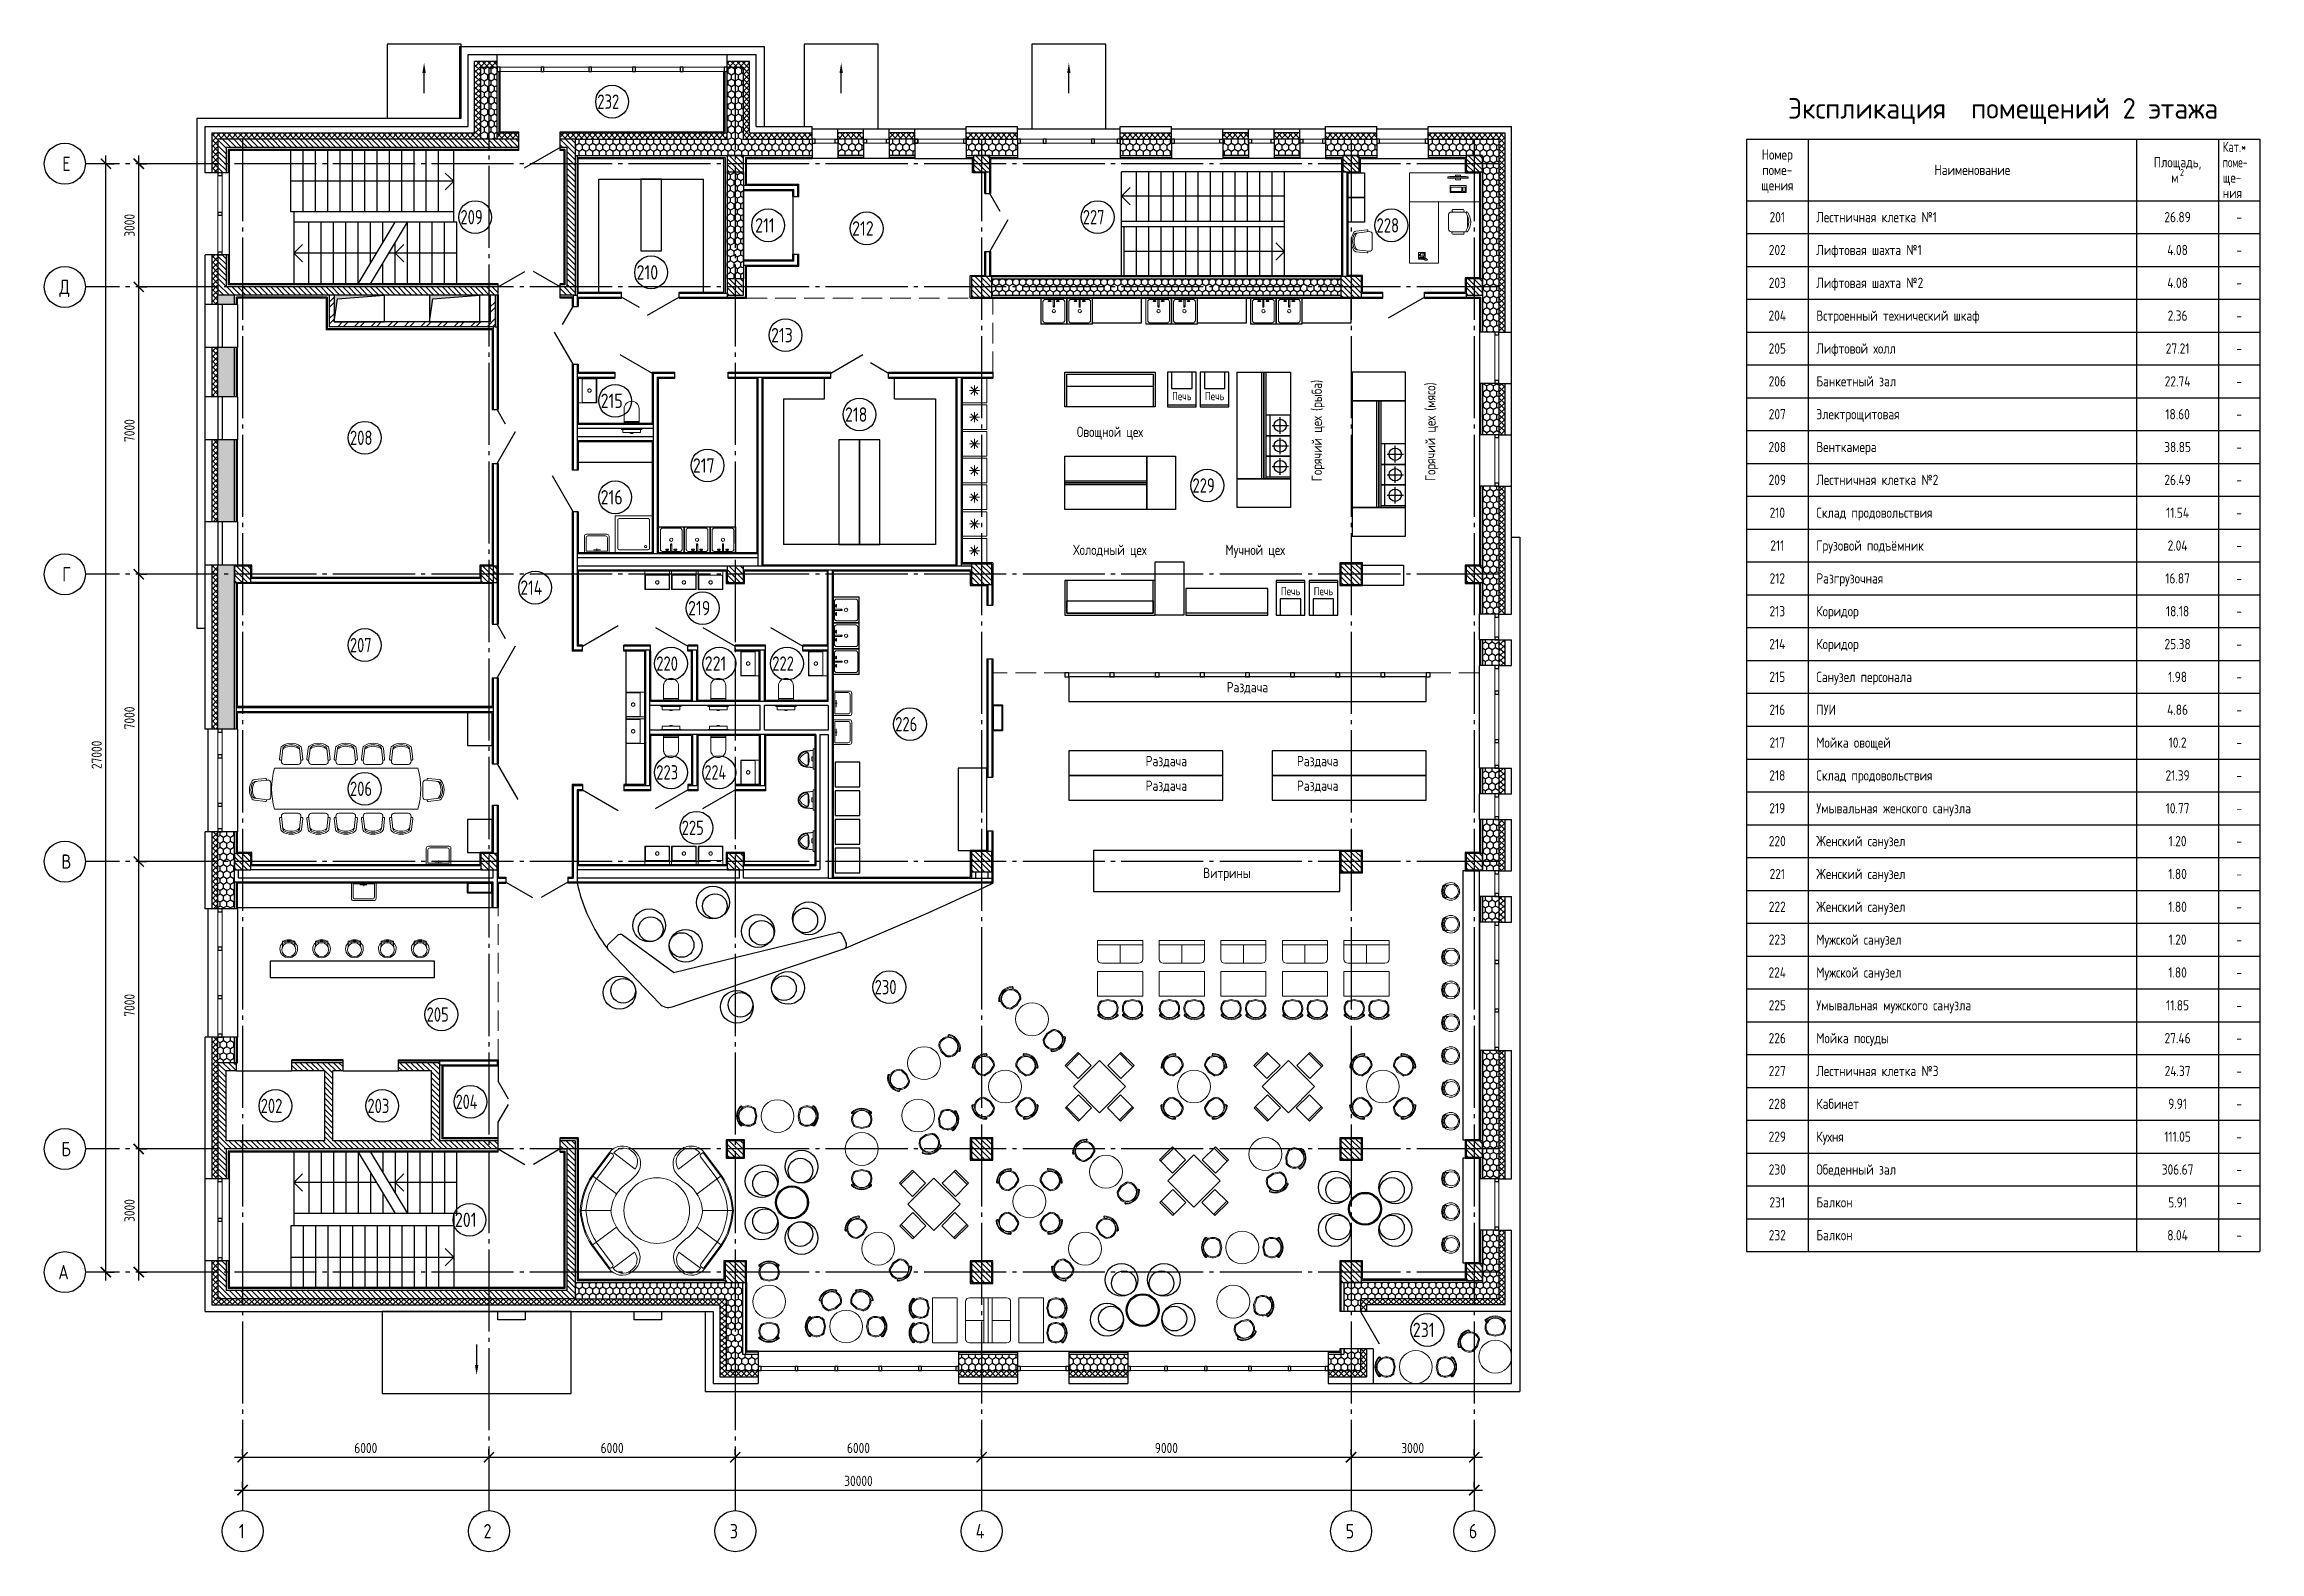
# Model space of a CAD drawing. Header units: millimetres. Extents: x -4830 to 49130, y -6810 to 29910.
import ezdxf
from ezdxf.enums import TextEntityAlignment as Align

# ---------------------------------------------------------------- set-up
doc = ezdxf.new("R2010")
doc.units = ezdxf.units.MM
doc.linetypes.add('ГОСТ 2.303 4', pattern=[7, 5, -2, 0])
doc.linetypes.add('ГОСТ 2.303 5', pattern=[24, 20, -1.5, 1, -1.5])
doc.layers.add('Оборудование', color=5, linetype='Continuous', lineweight=18)
doc.layers.add('оси', color=7, linetype='Continuous')
doc.layers.add('текст', color=7, linetype='Continuous')
doc.styles.add('GOST-2.304_Type-B', font='GOST_Common.ttf')
doc.styles.add('ГОСТ 2.304', font='CS_Gost2304.shx')
doc.dimstyles.new('СПДС', dxfattribs={"dimscale": 100, "dimtxt": 2.5, "dimasz": 2.5, "dimexe": 2, "dimexo": 0.625, "dimgap": 1, "dimtad": 1, "dimdec": 0, "dimtxsty": 'ГОСТ 2.304', "dimblk": 'OBLIQUE', "dimblk1": 'OBLIQUE', "dimblk2": 'OBLIQUE', "dimcen": 2.5, "dimdle": 2, "dimadec": 0, "dimazin": 2, "dimtfac": 0.75, "dimtdec": 4, "dimtmove": 1, "dimatfit": 3, "dimfxl": 1, "dimtfill": 1, "dimtolj": 1, "dimarcsym": 1})
pattern_1 = [(135, (-136569.68, -10084.31), (-67.35192, -67.35192), [])]
pattern_2 = [(135, (-136569.68, -10084.31), (-67.35192, -67.35192), []), (225, (-136569.68, -10084.31), (67.35192, -67.35192), [])]
pattern_3 = [(90, (-136569.684, -10084.31), (-82.48892, 142.875), [95.25, -190.5]), (210, (-136569.684, -10084.31), (-82.48892, -142.875), [95.25, -190.5]), (150, (-136569.684, -10084.31), (-164.97784, 3e-07), [-190.5, 95.25])]
pattern_4 = [(135, (-145569.68, -10084.31), (-67.35192, -67.35192), [])]
pattern_5 = [(135, (-151569.68, -34084.31), (-67.35192, -67.35192), [])]
pattern_6 = [(135, (-265369.68, -10084.31), (-67.35192, -67.35192), []), (225, (-265369.68, -10084.31), (67.35192, -67.35192), [])]
pattern_7 = [(90, (-265369.684, -10084.31), (-82.48892, 142.875), [95.25, -190.5]), (210, (-265369.684, -10084.31), (-82.48892, -142.875), [95.25, -190.5]), (150, (-265369.684, -10084.31), (-164.97784, 3e-07), [-190.5, 95.25])]
pattern_8 = [(90, (-265369.684, -10084.31), (-82.48892, 142.875), [95.25, -190.5]), (210, (-265369.684, -10084.31), (-82.48892, -142.875), [95.25, -190.5]), (150, (-265369.684, -10084.31), (-164.97784, 3e-07), [-190.5, 95.25])]
pattern_9 = [(135, (-265369.68, -10084.31), (-67.35192, -67.35192), []), (225, (-265369.68, -10084.31), (67.35192, -67.35192), [])]

msp = doc.modelspace()

# ---------------------------------------------------------------- texts
at = {"layer": 'оси', "linetype": 'Continuous', "lineweight": 25, "ltscale": 100, "char_height": 350, "attachment_point": 1, "style": 'ГОСТ 2.304'}
for s, insert, width in [('\\f|b0|i0|c1|p0;\\W1.0000000000;\\T1.0000000000;\\o\\lЕ', (-4394.6, 27175), 566.667), ('\\f|b0|i0|c1|p0;\\W1.0000000000;\\T1.0000000000;\\o\\lД', (-4462.9, 24175), 683.333), ('\\f|b0|i0|c1|p0;\\W1.0000000000;\\T1.0000000000;\\o\\lГ', (-4394.6, 17175), 533.333), ('\\f|b0|i0|c1|p0;\\W1.0000000000;\\T1.0000000000;\\o\\lВ', (-4412.1, 10175), 616.667), ('\\f|b0|i0|c1|p0;\\W1.0000000000;\\T1.0000000000;\\o\\lБ', (-4412.1, 3175), 600), ('\\f|b0|i0|c1|p0;\\W1.0000000000;\\T1.0000000000;\\o\\lА', (-4488.3, 175), 600), ('\\f|b0|i0|c1|p0;\\W1.0000000000;\\T1.0000000000;\\o\\l1', (-91.9, -6135), 583.333), ('\\f|b0|i0|c1|p0;\\W1.0000000000;\\T1.0000000000;\\o\\l2', (5868.8, -6135), 650), ('\\f|b0|i0|c1|p0;\\W1.0000000000;\\T1.0000000000;\\o\\l3', (11868.8, -6135), 650), ('\\f|b0|i0|c1|p0;\\W1.0000000000;\\T1.0000000000;\\o\\l4', (17855.6, -6135), 650), ('\\f|b0|i0|c1|p0;\\W1.0000000000;\\T1.0000000000;\\o\\l5', (26868.8, -6135), 650), ('\\f|b0|i0|c1|p0;\\W1.0000000000;\\T1.0000000000;\\o\\l6', (29868.8, -6135), 650)]:
    msp.add_mtext(s, dxfattribs=dict(at, insert=insert, width=width))
at = {"layer": 'текст', "ltscale": 100, "style": 'GOST-2.304_Type-B'}
msp.add_text('Экспликация  помещений 2 этажа', height=500, dxfattribs=at).set_placement((42880.3, 28350), align=Align.MIDDLE_CENTER)
at = {"layer": 'текст', "linetype": 'Continuous', "ltscale": 100, "style": 'ГОСТ 2.304'}
for s, width, p in [('Кат.*', 0.901408, (48230.3, 27412.5)), ('поме-', 0.820513, (48230.3, 27037.5))]:
    msp.add_text(s, height=250, dxfattribs=dict(at, width=width)).set_placement(p, align=Align.MIDDLE_LEFT)
for s, height, p in [('Номер', 250, (37380.3, 27225)), ('Площадь,', 250, (47130.3, 27037.5)), ('щения', 250, (37380.3, 26475)), ('поме-', 250, (37380.3, 26850)), ('Наименование', 250, (42130.3, 26850)), ('м', 250, (47064.7, 26662.5)), ('2', 175, (47236.6, 26787.5)), ('201', 250, (37380.3, 25700)), ('26.89', 250, (47130.3, 25700)), ('-', 250, (48630.3, 25700)), ('202', 250, (37380.3, 24900)), ('4.08', 250, (47130.3, 24900)), ('-', 250, (48630.3, 24900)), ('203', 250, (37380.3, 24100)), ('4.08', 250, (47130.3, 24100)), ('-', 250, (48630.3, 24100)), ('204', 250, (37380.3, 23300)), ('2.36', 250, (47130.3, 23300)), ('-', 250, (48630.3, 23300)), ('205', 250, (37380.3, 22500)), ('27.21', 250, (47130.3, 22500)), ('-', 250, (48630.3, 22500)), ('206', 250, (37380.3, 21700)), ('22.74', 250, (47130.3, 21700)), ('-', 250, (48630.3, 21700)), ('207', 250, (37380.3, 20900)), ('18.60', 250, (47130.3, 20900)), ('-', 250, (48630.3, 20900)), ('208', 250, (37380.3, 20100)), ('38.85', 250, (47130.3, 20100)), ('-', 250, (48630.3, 20100)), ('26.49', 250, (47130.3, 19300)), ('209', 250, (37380.3, 19300)), ('-', 250, (48630.3, 19300)), ('210', 250, (37380.3, 18500)), ('11.54', 250, (47130.3, 18500)), ('-', 250, (48630.3, 18500)), ('211', 250, (37380.3, 17700)), ('2.04', 250, (47130.3, 17700)), ('-', 250, (48630.3, 17700)), ('212', 250, (37380.3, 16900)), ('16.87', 250, (47130.3, 16900)), ('-', 250, (48630.3, 16900)), ('213', 250, (37380.3, 16100)), ('18.18', 250, (47130.3, 16100)), ('-', 250, (48630.3, 16100)), ('214', 250, (37380.3, 15300)), ('25.38', 250, (47130.3, 15300)), ('-', 250, (48630.3, 15300)), ('215', 250, (37380.3, 14500)), ('1.98', 250, (47130.3, 14500)), ('-', 250, (48630.3, 14500)), ('216', 250, (37380.3, 13700)), ('4.86', 250, (47130.3, 13700)), ('-', 250, (48630.3, 13700)), ('217', 250, (37380.3, 12900)), ('10.2', 250, (47130.3, 12900)), ('-', 250, (48630.3, 12900)), ('218', 250, (37380.3, 12100)), ('21.39', 250, (47130.3, 12100)), ('-', 250, (48630.3, 12100)), ('219', 250, (37380.3, 11300)), ('10.77', 250, (47130.3, 11300)), ('-', 250, (48630.3, 11300)), ('220', 250, (37380.3, 10500)), ('1.20', 250, (47130.3, 10500)), ('-', 250, (48630.3, 10500)), ('221', 250, (37380.3, 9700)), ('1.80', 250, (47130.3, 9700)), ('-', 250, (48630.3, 9700)), ('222', 250, (37380.3, 8900)), ('1.80', 250, (47130.3, 8900)), ('-', 250, (48630.3, 8900)), ('223', 250, (37380.3, 8100)), ('1.20', 250, (47130.3, 8100)), ('-', 250, (48630.3, 8100)), ('224', 250, (37380.3, 7300)), ('1.80', 250, (47130.3, 7300)), ('-', 250, (48630.3, 7300)), ('225', 250, (37380.3, 6500)), ('11.85', 250, (47130.3, 6500)), ('-', 250, (48630.3, 6500)), ('226', 250, (37380.3, 5700)), ('27.46', 250, (47130.3, 5700)), ('-', 250, (48630.3, 5700)), ('227', 250, (37380.3, 4900)), ('24.37', 250, (47130.3, 4900)), ('-', 250, (48630.3, 4900)), ('228', 250, (37380.3, 4100)), ('9.91', 250, (47130.3, 4100)), ('-', 250, (48630.3, 4100)), ('229', 250, (37380.3, 3300)), ('111.05', 250, (47130.3, 3300)), ('-', 250, (48630.3, 3300)), ('230', 250, (37380.3, 2500)), ('306.67', 250, (47130.3, 2500)), ('-', 250, (48630.3, 2500)), ('231', 250, (37380.3, 1700)), ('5.91', 250, (47130.3, 1700)), ('-', 250, (48630.3, 1700)), ('232', 250, (37380.3, 900)), ('8.04', 250, (47130.3, 900)), ('-', 250, (48630.3, 900))]:
    msp.add_text(s, height=height, dxfattribs=at).set_placement(p, align=Align.MIDDLE_CENTER)
for s, p in [('ще-', (48230.3, 26662.5)), ('ния', (48230.3, 26287.5)), ('Лестничная клетка №1', (38330.3, 25700)), ('Лифтовая шахта №1', (38330.3, 24900)), ('Лифтовая шахта №2', (38330.3, 24100)), ('Встроенный технический шкаф', (38330.3, 23300)), ('Лифтовой холл', (38330.3, 22500)), ('Банкетный зал', (38330.3, 21700)), ('Электрощитовая', (38330.3, 20900)), ('Венткамера', (38330.3, 20100)), ('Лестничная клетка №2', (38330.3, 19300)), ('Склад продовольствия', (38330.3, 18500)), ('Грузовой подъёмник', (38330.3, 17700)), ('Разгрузочная', (38330.3, 16900)), ('Коридор', (38330.3, 16100)), ('Коридор', (38330.3, 15300)), ('Санузел персонала', (38330.3, 14500)), ('ПУИ', (38330.3, 13700)), ('Мойка овощей', (38330.3, 12900)), ('Склад продовольствия', (38330.3, 12100)), ('Умывальная женского санузла', (38330.3, 11300)), ('Женский санузел', (38330.3, 10500)), ('Женский санузел', (38330.3, 9700)), ('Женский санузел', (38330.3, 8900)), ('Мужской санузел', (38330.3, 8100)), ('Мужской санузел', (38330.3, 7300)), ('Умывальная мужского санузла', (38330.3, 6500)), ('Мойка посуды', (38330.3, 5700)), ('Лестничная клетка №3', (38330.3, 4900)), ('Кабинет', (38330.3, 4100)), ('Кухня', (38330.3, 3300)), ('Обеденный зал', (38330.3, 2500)), ('Балкон', (38330.3, 1700)), ('Балкон', (38330.3, 900))]:
    msp.add_text(s, height=250, dxfattribs=at).set_placement(p, align=Align.MIDDLE_LEFT)
at = {"layer": 'текст', "lineweight": 25, "ltscale": 100, "style": 'ГОСТ 2.304'}
for s, p in [('Горячий цех (рыба)', (26288.8, 20500.6)), ('Горячий цех (мясо)', (29056, 20471.9))]:
    msp.add_text(s, height=250, rotation=90, dxfattribs=at).set_placement(p, align=Align.CENTER)
for s, height, p in [('Печь', 200, (22875, 21240.6)), ('Печь', 200, (23675, 21240.6)), ('Овощной цех', 250, (21125, 20344)), ('Холодный цех', 250, (21125, 17469.5)), ('Мучной цех', 250, (24663.3, 17469.5)), ('Печь', 200, (25525, 16489.6)), ('Печь', 200, (26325, 16489.6)), ('Раздача', 250, (24475, 14124.3)), ('Раздача', 250, (22500.7, 12324.3)), ('Раздача', 250, (26186.7, 12324.3)), ('Раздача', 250, (22500.7, 11724.3)), ('Раздача', 250, (26186.7, 11724.3)), ('Витрины', 250, (23975, 9599.3))]:
    msp.add_text(s, height=height, dxfattribs=at).set_placement(p, align=Align.CENTER)
at = {"layer": 'текст', "linetype": 'Continuous', "lineweight": 25, "ltscale": 100, "char_height": 350, "attachment_point": 1, "style": 'ГОСТ 2.304'}
for s, insert, width in [('\\f|b0|i0|c1|p0;\\W0.9134926013;\\T1.0000000000;\\o\\l232', (8640.3, 28687.5), 1202.765), ('\\f|b0|i0|c1|p0;\\W0.9134926013;\\T1.0000000000;\\o\\l209', (5305.3, 25875), 1202.765), ('\\f|b0|i0|c1|p0;\\W1.0000000000;\\T1.0000000000;\\o\\l211', (12485, 25675), 1183.333), ('\\f|b0|i0|c1|p0;\\W1.0000000000;\\T1.0000000000;\\o\\l212', (14845.6, 25600), 1250), ('\\f|b0|i0|c1|p0;\\W0.9034542211;\\T1.0000000000;\\o\\l227', (20465.3, 25875), 1189.548), ('\\f|b0|i0|c1|p0;\\W0.9134926013;\\T1.0000000000;\\o\\l228', (27620.7, 25675), 1202.765), ('\\f|b0|i0|c1|p0;\\W1.0000000000;\\T1.0000000000;\\o\\l210', (9595.6, 24529), 1250), ('\\f|b0|i0|c1|p0;\\W1.0000000000;\\T1.0000000000;\\o\\l213', (12870.6, 23000), 1250), ('\\f|b0|i0|c1|p0;\\W1.0000000000;\\T1.0000000000;\\o\\l215', (8720.6, 21400), 1250), ('\\f|b0|i0|c1|p0;\\W1.0000000000;\\T1.0000000000;\\o\\l218', (14670.6, 21066.2), 1250), ('\\f|b0|i0|c1|p0;\\W0.9134926013;\\T1.0000000000;\\o\\l208', (2615.3, 20500), 1202.765), ('\\f|b0|i0|c1|p0;\\W1.0000000000;\\T1.0000000000;\\o\\l217', (10966.2, 19825), 1250), ('\\f|b0|i0|c1|p0;\\W1.0000000000;\\T1.0000000000;\\o\\l216', (8720.6, 19050), 1250), ('\\f|b0|i0|c1|p0;\\W0.9134926013;\\T1.0000000000;\\o\\l229', (23136.7, 19337.5), 1202.765), ('\\f|b0|i0|c1|p0;\\W0.9787420728;\\T1.0000000000;\\o\\l214', (6765.3, 16850), 1223.428), ('\\f|b0|i0|c1|p0;\\W1.0000000000;\\T1.0000000000;\\o\\l219', (10850.6, 16350), 1250), ('\\f|b0|i0|c1|p0;\\W0.9034542211;\\T1.0000000000;\\o\\l207', (2615.3, 15450), 1189.548), ('\\f|b0|i0|c1|p0;\\W0.9134926013;\\T1.0000000000;\\o\\l220', (10075.3, 15000), 1202.765), ('\\f|b0|i0|c1|p0;\\W1.0000000000;\\T1.0000000000;\\o\\l221', (11255.6, 15000), 1250), ('\\f|b0|i0|c1|p0;\\W0.9134926013;\\T1.0000000000;\\o\\l222', (12900.3, 15000), 1202.765), ('\\f|b0|i0|c1|p0;\\W0.9134926013;\\T1.0000000000;\\o\\l226', (15895.3, 13525), 1202.765), ('\\f|b0|i0|c1|p0;\\W0.9134926013;\\T1.0000000000;\\o\\l206', (2615.3, 11950), 1202.765), ('\\f|b0|i0|c1|p0;\\W0.9134926013;\\T1.0000000000;\\o\\l223', (10075.3, 12350), 1202.765), ('\\f|b0|i0|c1|p0;\\W0.8840250981;\\T1.0000000000;\\o\\l224', (11250.3, 12350), 1163.966), ('\\f|b0|i0|c1|p0;\\W0.9134926013;\\T1.0000000000;\\o\\l225', (10695.3, 11000), 1202.765), ('\\f|b0|i0|c1|p0;\\W0.9134926013;\\T1.0000000000;\\o\\l230', (15394.3, 7118.4), 1202.765), ('\\f|b0|i0|c1|p0;\\W0.9134926013;\\T1.0000000000;\\o\\l205', (4481.8, 6451), 1202.765), ('\\f|b0|i0|c1|p0;\\W0.8840250981;\\T1.0000000000;\\o\\l204', (5190.3, 4325), 1163.966), ('\\f|b0|i0|c1|p0;\\W0.9134926013;\\T1.0000000000;\\o\\l202', (440.3, 4225), 1202.765), ('\\f|b0|i0|c1|p0;\\W0.9134926013;\\T1.0000000000;\\o\\l203', (3040.3, 4225), 1202.765), ('\\f|b0|i0|c1|p0;\\W1.0000000000;\\T1.0000000000;\\o\\l201', (5170.6, 1450), 1250), ('\\f|b0|i0|c1|p0;\\W1.0000000000;\\T1.0000000000;\\o\\l231', (28501.9, -1232.5), 1250)]:
    msp.add_mtext(s, dxfattribs=dict(at, insert=insert, width=width))

# ---------------------------------------------------------------- blocks, each defined once
blk = doc.blocks.new('_ArchTick')
at = {"color": 0, "linetype": 'ByBlock', "const_width": 0.15}
blk.add_lwpolyline([(-0.5, -0.5), (0.5, 0.5)], dxfattribs=at)
blk = doc.blocks.new('*D37')
at = {"layer": 'оси', "color": 0, "lineweight": -2, "ltscale": 100, "transparency": 16777216}
for p, q in [((-200, -5310), (30200, -5310)), ((0, -5247.5), (0, -5110)), ((30000, -5247.5), (30000, -5110))]:
    blk.add_line(p, q, dxfattribs=at)
at = {"layer": 'оси', "color": 0, "lineweight": -2, "ltscale": 100, "transparency": 16777216, "xscale": 250, "yscale": 250, "zscale": 250, "rotation": 180}
blk.add_blockref('_ArchTick', (0, -5310), dxfattribs=at)
at = {"layer": 'оси', "color": 0, "lineweight": -2, "ltscale": 100, "transparency": 16777216, "xscale": 250, "yscale": 250, "zscale": 250}
blk.add_blockref('_ArchTick', (30000, -5310), dxfattribs=at)
at = {"layer": 'оси', "color": 0, "ltscale": 100, "transparency": 16777216, "insert": (15000, -5085), "char_height": 250, "attachment_point": 5, "style": 'ГОСТ 2.304', "bg_fill": 3, "box_fill_scale": 1.1, "bg_fill_color": 256, "bg_fill_true_color": 13158600, "bg_fill_transparency": 0}
blk.add_mtext('\\A1;30000', dxfattribs=at)
blk = doc.blocks.new('*D38')
at = {"layer": 'оси', "color": 0, "lineweight": -2, "ltscale": 100, "transparency": 16777216}
for p, q in [((0, -4447.5), (0, -4310)), ((6000, -4447.5), (6000, -4310)), ((-200, -4510), (6200, -4510))]:
    blk.add_line(p, q, dxfattribs=at)
at = {"layer": 'оси', "color": 0, "lineweight": -2, "ltscale": 100, "transparency": 16777216, "xscale": 250, "yscale": 250, "zscale": 250, "rotation": 180}
blk.add_blockref('_ArchTick', (0, -4510), dxfattribs=at)
at = {"layer": 'оси', "color": 0, "lineweight": -2, "ltscale": 100, "transparency": 16777216, "xscale": 250, "yscale": 250, "zscale": 250}
blk.add_blockref('_ArchTick', (6000, -4510), dxfattribs=at)
at = {"layer": 'оси', "color": 0, "ltscale": 100, "transparency": 16777216, "insert": (3000, -4285), "char_height": 250, "attachment_point": 5, "style": 'ГОСТ 2.304', "bg_fill": 3, "box_fill_scale": 1.1, "bg_fill_color": 256, "bg_fill_true_color": 13158600, "bg_fill_transparency": 0}
blk.add_mtext('\\A1;6000', dxfattribs=at)
blk = doc.blocks.new('*D39')
at = {"layer": 'оси', "color": 0, "lineweight": -2, "ltscale": 100, "transparency": 16777216}
for p, q in [((6000, -4447.5), (6000, -4310)), ((12000, -4447.5), (12000, -4310)), ((5800, -4510), (12200, -4510))]:
    blk.add_line(p, q, dxfattribs=at)
at = {"layer": 'оси', "color": 0, "lineweight": -2, "ltscale": 100, "transparency": 16777216, "xscale": 250, "yscale": 250, "zscale": 250, "rotation": 180}
blk.add_blockref('_ArchTick', (6000, -4510), dxfattribs=at)
at = {"layer": 'оси', "color": 0, "lineweight": -2, "ltscale": 100, "transparency": 16777216, "xscale": 250, "yscale": 250, "zscale": 250}
blk.add_blockref('_ArchTick', (12000, -4510), dxfattribs=at)
at = {"layer": 'оси', "color": 0, "ltscale": 100, "transparency": 16777216, "insert": (9000, -4285), "char_height": 250, "attachment_point": 5, "style": 'ГОСТ 2.304', "bg_fill": 3, "box_fill_scale": 1.1, "bg_fill_color": 256, "bg_fill_true_color": 13158600, "bg_fill_transparency": 0}
blk.add_mtext('\\A1;6000', dxfattribs=at)
blk = doc.blocks.new('*D40')
at = {"layer": 'оси', "color": 0, "lineweight": -2, "ltscale": 100, "transparency": 16777216}
for p, q in [((12000, -4447.5), (12000, -4310)), ((18000, -4447.5), (18000, -4310)), ((11800, -4510), (18200, -4510))]:
    blk.add_line(p, q, dxfattribs=at)
at = {"layer": 'оси', "color": 0, "lineweight": -2, "ltscale": 100, "transparency": 16777216, "xscale": 250, "yscale": 250, "zscale": 250, "rotation": 180}
blk.add_blockref('_ArchTick', (12000, -4510), dxfattribs=at)
at = {"layer": 'оси', "color": 0, "lineweight": -2, "ltscale": 100, "transparency": 16777216, "xscale": 250, "yscale": 250, "zscale": 250}
blk.add_blockref('_ArchTick', (18000, -4510), dxfattribs=at)
at = {"layer": 'оси', "color": 0, "ltscale": 100, "transparency": 16777216, "insert": (15000, -4285), "char_height": 250, "attachment_point": 5, "style": 'ГОСТ 2.304', "bg_fill": 3, "box_fill_scale": 1.1, "bg_fill_color": 256, "bg_fill_true_color": 13158600, "bg_fill_transparency": 0}
blk.add_mtext('\\A1;6000', dxfattribs=at)
blk = doc.blocks.new('*D41')
at = {"layer": 'оси', "color": 0, "lineweight": -2, "ltscale": 100, "transparency": 16777216}
for p, q in [((18000, -4447.5), (18000, -4310)), ((27000, -4447.5), (27000, -4310)), ((17800, -4510), (27200, -4510))]:
    blk.add_line(p, q, dxfattribs=at)
at = {"layer": 'оси', "color": 0, "lineweight": -2, "ltscale": 100, "transparency": 16777216, "xscale": 250, "yscale": 250, "zscale": 250, "rotation": 180}
blk.add_blockref('_ArchTick', (18000, -4510), dxfattribs=at)
at = {"layer": 'оси', "color": 0, "lineweight": -2, "ltscale": 100, "transparency": 16777216, "xscale": 250, "yscale": 250, "zscale": 250}
blk.add_blockref('_ArchTick', (27000, -4510), dxfattribs=at)
at = {"layer": 'оси', "color": 0, "ltscale": 100, "transparency": 16777216, "insert": (22500, -4285), "char_height": 250, "attachment_point": 5, "style": 'ГОСТ 2.304', "bg_fill": 3, "box_fill_scale": 1.1, "bg_fill_color": 256, "bg_fill_true_color": 13158600, "bg_fill_transparency": 0}
blk.add_mtext('\\A1;9000', dxfattribs=at)
blk = doc.blocks.new('*D42')
at = {"layer": 'оси', "color": 0, "lineweight": -2, "ltscale": 100, "transparency": 16777216}
for p, q in [((27000, -4447.5), (27000, -4310)), ((30000, -4447.5), (30000, -4310)), ((26800, -4510), (30200, -4510))]:
    blk.add_line(p, q, dxfattribs=at)
at = {"layer": 'оси', "color": 0, "lineweight": -2, "ltscale": 100, "transparency": 16777216, "xscale": 250, "yscale": 250, "zscale": 250, "rotation": 180}
blk.add_blockref('_ArchTick', (27000, -4510), dxfattribs=at)
at = {"layer": 'оси', "color": 0, "lineweight": -2, "ltscale": 100, "transparency": 16777216, "xscale": 250, "yscale": 250, "zscale": 250}
blk.add_blockref('_ArchTick', (30000, -4510), dxfattribs=at)
at = {"layer": 'оси', "color": 0, "ltscale": 100, "transparency": 16777216, "insert": (28500, -4285), "char_height": 250, "attachment_point": 5, "style": 'ГОСТ 2.304', "bg_fill": 3, "box_fill_scale": 1.1, "bg_fill_color": 256, "bg_fill_true_color": 13158600, "bg_fill_transparency": 0}
blk.add_mtext('\\A1;3000', dxfattribs=at)
blk = doc.blocks.new('*D43')
at = {"layer": 'оси', "color": 0, "lineweight": -2, "ltscale": 100, "transparency": 16777216}
for p, q in [((-3330, -200), (-3330, 27200)), ((-3267.5, 27000), (-3130, 27000)), ((-3267.5, 0), (-3130, 0))]:
    blk.add_line(p, q, dxfattribs=at)
at = {"layer": 'оси', "color": 0, "lineweight": -2, "ltscale": 100, "transparency": 16777216, "xscale": 250, "yscale": 250, "zscale": 250}
for p, rotation in [((-3330, 27000), 90), ((-3330, 0), 270)]:
    blk.add_blockref('_ArchTick', p, dxfattribs=dict(at, rotation=rotation))
at = {"layer": 'оси', "color": 0, "ltscale": 100, "transparency": 16777216, "insert": (-3555, 12600), "char_height": 250, "attachment_point": 5, "rotation": 90, "style": 'ГОСТ 2.304', "bg_fill": 3, "box_fill_scale": 1.1, "bg_fill_color": 256, "bg_fill_true_color": 13158600, "bg_fill_transparency": 0}
blk.add_mtext('\\A1;27000', dxfattribs=at)
blk = doc.blocks.new('*D44')
at = {"layer": 'оси', "color": 0, "lineweight": -2, "ltscale": 100, "transparency": 16777216}
for p, q in [((-2530, -200), (-2530, 3200)), ((-2467.5, 3000), (-2330, 3000)), ((-2467.5, 0), (-2330, 0))]:
    blk.add_line(p, q, dxfattribs=at)
at = {"layer": 'оси', "color": 0, "lineweight": -2, "ltscale": 100, "transparency": 16777216, "xscale": 250, "yscale": 250, "zscale": 250}
for p, rotation in [((-2530, 3000), 90), ((-2530, 0), 270)]:
    blk.add_blockref('_ArchTick', p, dxfattribs=dict(at, rotation=rotation))
at = {"layer": 'оси', "color": 0, "ltscale": 100, "transparency": 16777216, "insert": (-2755, 1500), "char_height": 250, "attachment_point": 5, "rotation": 90, "style": 'ГОСТ 2.304', "bg_fill": 3, "box_fill_scale": 1.1, "bg_fill_color": 256, "bg_fill_true_color": 13158600, "bg_fill_transparency": 0}
blk.add_mtext('\\A1;3000', dxfattribs=at)
blk = doc.blocks.new('*D45')
at = {"layer": 'оси', "color": 0, "lineweight": -2, "ltscale": 100, "transparency": 16777216}
for p, q in [((-2530, 9800), (-2530, 17200)), ((-2467.5, 17000), (-2330, 17000)), ((-2467.5, 10000), (-2330, 10000))]:
    blk.add_line(p, q, dxfattribs=at)
at = {"layer": 'оси', "color": 0, "lineweight": -2, "ltscale": 100, "transparency": 16777216, "xscale": 250, "yscale": 250, "zscale": 250}
for p, rotation in [((-2530, 17000), 90), ((-2530, 10000), 270)]:
    blk.add_blockref('_ArchTick', p, dxfattribs=dict(at, rotation=rotation))
at = {"layer": 'оси', "color": 0, "ltscale": 100, "transparency": 16777216, "insert": (-2755, 13500), "char_height": 250, "attachment_point": 5, "rotation": 90, "style": 'ГОСТ 2.304', "bg_fill": 3, "box_fill_scale": 1.1, "bg_fill_color": 256, "bg_fill_true_color": 13158600, "bg_fill_transparency": 0}
blk.add_mtext('\\A1;7000', dxfattribs=at)
blk = doc.blocks.new('*D46')
at = {"layer": 'оси', "color": 0, "lineweight": -2, "ltscale": 100, "transparency": 16777216}
for p, q in [((-2530, 16800), (-2530, 24200)), ((-2467.5, 24000), (-2330, 24000)), ((-2467.5, 17000), (-2330, 17000))]:
    blk.add_line(p, q, dxfattribs=at)
at = {"layer": 'оси', "color": 0, "lineweight": -2, "ltscale": 100, "transparency": 16777216, "xscale": 250, "yscale": 250, "zscale": 250}
for p, rotation in [((-2530, 24000), 90), ((-2530, 17000), 270)]:
    blk.add_blockref('_ArchTick', p, dxfattribs=dict(at, rotation=rotation))
at = {"layer": 'оси', "color": 0, "ltscale": 100, "transparency": 16777216, "insert": (-2755, 20500), "char_height": 250, "attachment_point": 5, "rotation": 90, "style": 'ГОСТ 2.304', "bg_fill": 3, "box_fill_scale": 1.1, "bg_fill_color": 256, "bg_fill_true_color": 13158600, "bg_fill_transparency": 0}
blk.add_mtext('\\A1;7000', dxfattribs=at)
blk = doc.blocks.new('*D47')
at = {"layer": 'оси', "color": 0, "lineweight": -2, "ltscale": 100, "transparency": 16777216}
for p, q in [((-2530, 23800), (-2530, 27200)), ((-2467.5, 27000), (-2330, 27000)), ((-2467.5, 24000), (-2330, 24000))]:
    blk.add_line(p, q, dxfattribs=at)
at = {"layer": 'оси', "color": 0, "lineweight": -2, "ltscale": 100, "transparency": 16777216, "xscale": 250, "yscale": 250, "zscale": 250}
for p, rotation in [((-2530, 27000), 90), ((-2530, 24000), 270)]:
    blk.add_blockref('_ArchTick', p, dxfattribs=dict(at, rotation=rotation))
at = {"layer": 'оси', "color": 0, "ltscale": 100, "transparency": 16777216, "insert": (-2755, 25500), "char_height": 250, "attachment_point": 5, "rotation": 90, "style": 'ГОСТ 2.304', "bg_fill": 3, "box_fill_scale": 1.1, "bg_fill_color": 256, "bg_fill_true_color": 13158600, "bg_fill_transparency": 0}
blk.add_mtext('\\A1;3000', dxfattribs=at)
blk = doc.blocks.new('*D48')
at = {"layer": 'оси', "color": 0, "lineweight": -2, "ltscale": 100, "transparency": 16777216}
for p, q in [((-2530, 2800), (-2530, 10200)), ((-2467.5, 10000), (-2330, 10000)), ((-2467.5, 3000), (-2330, 3000))]:
    blk.add_line(p, q, dxfattribs=at)
at = {"layer": 'оси', "color": 0, "lineweight": -2, "ltscale": 100, "transparency": 16777216, "xscale": 250, "yscale": 250, "zscale": 250}
for p, rotation in [((-2530, 10000), 90), ((-2530, 3000), 270)]:
    blk.add_blockref('_ArchTick', p, dxfattribs=dict(at, rotation=rotation))
at = {"layer": 'оси', "color": 0, "ltscale": 100, "transparency": 16777216, "insert": (-2755, 6500), "char_height": 250, "attachment_point": 5, "rotation": 90, "style": 'ГОСТ 2.304', "bg_fill": 3, "box_fill_scale": 1.1, "bg_fill_color": 256, "bg_fill_true_color": 13158600, "bg_fill_transparency": 0}
blk.add_mtext('\\A1;7000', dxfattribs=at)
blk = doc.blocks.new('Инсталляция - унитаз')
at = {"layer": 'Оборудование', "ltscale": 100}
for p, q in [((-220, 145), (-250, 145)), ((-250, 145), (-250, 125)), ((-250, 125), (250, 125)), ((220, 145), (-220, 145)), ((-220, 145), (-220, 125)), ((-220, 125), (-220, 145)), ((-215, 225), (-215, 145)), ((-195, 225), (-215, 225)), ((-195, 225), (0, 225)), ((0, 225), (195, 225)), ((215, 225), (195, 225)), ((215, 145), (215, 225)), ((220, 125), (220, 145)), ((250, 145), (220, 145)), ((220, 145), (220, 125)), ((250, 125), (250, 145)), ((-183, 0), (182, 0)), ((-183, 0), (-183, -20)), ((-172, -20), (-183, -20)), ((-183, -358), (-183, -20)), ((182, -20), (-183, -20)), ((-183, -50), (-183, -20)), ((182, -50), (-183, -50)), ((-183, -50), (182, -50)), ((-183, -319), (-183, -50)), ((-183, -319), (-183, -358)), ((-172, 0), (-172, -20)), ((-172, -20), (-172, 0)), ((-172, -20), (-172, 0)), ((-172, -20), (172, -20)), ((-65, -5), (-65, 0)), ((65, -5), (-65, -5)), ((-35, -7), (-35, -5)), ((-35, -5), (-35, -7)), ((-35, -7), (-35, -5)), ((-33, -7), (-35, -7)), ((-35, -7), (-33, -7)), ((-35, -7), (-33, -7)), ((33, -7), (-33, -7)), ((35, -7), (33, -7)), ((33, -7), (35, -7)), ((33, -7), (35, -7)), ((35, -5), (35, -7)), ((35, -7), (35, -5)), ((35, -7), (35, -5)), ((65, 0), (65, -5)), ((172, 0), (172, -20)), ((172, -20), (172, 0)), ((172, 0), (172, -20)), ((172, -20), (182, -20)), ((182, 0), (182, -20)), ((182, -20), (182, -358)), ((182, -20), (182, -50)), ((182, -50), (182, -319)), ((182, -358), (182, -319))]:
    blk.add_line(p, q, dxfattribs=at)
at = {"layer": 'Оборудование', "ltscale": 100, "flags": 128}
blk.add_lwpolyline([(45, 225), (43, 226), (42, 228), (40, 230), (38, 231), (36, 233), (34, 234), (32, 235), (30, 237), (28, 238), (26, 239), (24, 240), (22, 241), (19, 242), (17, 242), (15, 243), (13, 244), (10, 244), (8, 244), (5, 245), (3, 245), (1, 245), (-2, 245), (-4, 245), (-7, 245), (-9, 244), (-11, 244), (-14, 243), (-16, 243), (-18, 242), (-21, 241), (-23, 241), (-25, 240), (-27, 239), (-29, 237), (-31, 236), (-33, 235), (-35, 234), (-37, 232), (-39, 231), (-41, 229), (-43, 227), (-44, 226)], dxfattribs=at)
at = {"layer": 'Оборудование', "ltscale": 100}
for radius, start, end in [(182, 180, 0), (183, 180, 270), (182, 270, 0)]:
    blk.add_arc((0, -358), radius, start, end, dxfattribs=at)
blk = doc.blocks.new('Sanitary_Basins_Gala_ALBUS-Over-counter-Wash-basin-60x45-cm - ALBUS Over counter Wash basin 60x45 cm_-V44-План на отм _4_200')
at = {"layer": 'Оборудование'}
for p, q in [((-302, -218), (-302, 226)), ((-290, 117), (-291, 113)), ((-291, 113), (-291, -199)), ((-288, 121), (-290, 117)), ((-285, 124), (-288, 121)), ((-282, 125), (-285, 124)), ((-277, 126), (-282, 125)), ((-273, 127), (-277, 126)), ((-263, 127), (-273, 127)), ((-263, 127), (264, 127)), ((269, 127), (259, 127)), ((274, 126), (269, 127)), ((278, 125), (274, 126)), ((282, 124), (278, 125)), ((285, 121), (282, 124)), ((286, 117), (285, 121)), ((287, 113), (286, 117)), ((287, -199), (287, 113)), ((298, -218), (298, 226)), ((-302, -219), (-302, -218)), ((-301, -220), (-302, -219)), ((-301, -221), (-301, -220)), ((-300, -222), (-301, -221)), ((-299, -223), (-300, -222)), ((-298, -224), (-299, -223)), ((-297, -224), (-298, -224)), ((-296, -224), (-297, -224)), ((-296, -224), (292, -224)), ((-291, -199), (-290, -203)), ((-290, -203), (-288, -207)), ((-288, -207), (-285, -210)), ((-285, -210), (-281, -212)), ((-281, -212), (-277, -213)), ((-277, -213), (-273, -213)), ((-268, -214), (-273, -213)), ((-268, -214), (264, -214)), ((-42, -35), (-43, -39)), ((-43, -39), (-43, -42)), ((-43, -42), (-43, -46)), ((-43, -46), (-43, -50)), ((-43, -50), (-43, -54)), ((-43, -54), (-42, -58)), ((-40, -31), (-42, -35)), ((-42, -58), (-40, -61)), ((-39, -27), (-40, -31)), ((-40, -61), (-39, -65)), ((-37, -23), (-39, -27)), ((-39, -65), (-37, -69)), ((-34, -20), (-37, -23)), ((-37, -69), (-34, -72)), ((-31, -17), (-34, -20)), ((-34, -72), (-31, -75)), ((-28, -14), (-31, -17)), ((-31, -75), (-28, -78)), ((-25, -11), (-28, -14)), ((-28, -78), (-25, -81)), ((-21, -9), (-25, -11)), ((-25, -81), (-21, -83)), ((-17, -8), (-21, -9)), ((-21, -83), (-17, -85)), ((-13, -6), (-17, -8)), ((-17, -85), (-13, -86)), ((-9, -5), (-13, -6)), ((-13, -86), (-9, -87)), ((-6, -5), (-9, -5)), ((-9, -87), (-6, -87)), ((-2, -5), (-6, -5)), ((-6, -87), (-2, -88)), ((2, -5), (-2, -5)), ((-2, -88), (2, -87)), ((6, -5), (2, -5)), ((2, -87), (6, -87)), ((10, -6), (6, -5)), ((6, -87), (10, -86)), ((13, -8), (10, -6)), ((10, -86), (13, -85)), ((17, -9), (13, -8)), ((13, -85), (17, -83)), ((21, -11), (17, -9)), ((17, -83), (21, -81)), ((24, -14), (21, -11)), ((21, -81), (24, -78)), ((27, -17), (24, -14)), ((24, -78), (27, -75)), ((30, -20), (27, -17)), ((27, -75), (30, -72)), ((33, -23), (30, -20)), ((30, -72), (33, -69)), ((35, -27), (33, -23)), ((33, -69), (35, -65)), ((37, -31), (35, -27)), ((35, -65), (37, -61)), ((38, -35), (37, -31)), ((37, -61), (38, -58)), ((39, -39), (38, -35)), ((38, -58), (39, -54)), ((39, -42), (39, -39)), ((40, -46), (39, -42)), ((39, -50), (40, -46)), ((39, -54), (39, -50)), ((264, -214), (269, -213)), ((269, -213), (273, -213)), ((273, -213), (275, -212)), ((275, -212), (278, -212)), ((278, -212), (281, -210)), ((281, -210), (284, -207)), ((284, -207), (286, -205)), ((286, -203), (287, -201)), ((286, -205), (286, -203)), ((287, -201), (287, -199)), ((292, -224), (293, -224)), ((293, -224), (294, -224)), ((294, -224), (295, -223)), ((295, -223), (296, -222)), ((296, -222), (297, -221)), ((297, -221), (298, -220)), ((298, -219), (298, -218)), ((298, -220), (298, -219))]:
    blk.add_line(p, q, dxfattribs=at)
at = {"layer": 'Оборудование', "ltscale": 100}
blk.add_line((-302, 226), (298, 226), dxfattribs=at)
blk = doc.blocks.new('720_Geberit_Инсталляция для подвесного писсуара 111_616_00_1__СантехПрибор_Нет основы_ - 400_74_Geberit_Duofix_urinal_element-607277-План на отм _4_200')
at = {"layer": 'Оборудование'}
for p, q in [((-250, 0), (-250, 40)), ((-250, 40), (250, 40)), ((250, 0), (-250, 0)), ((-53, 0), (-53, -28)), ((46, 0), (46, -28)), ((250, 0), (250, 40)), ((-120, -117), (120, -117)), ((46, -28), (-53, -28))]:
    blk.add_line(p, q, dxfattribs=at)
for points, knots in [([(-212, 0), (-211, -8), (-209, -23), (-206, -46), (-204, -64), (-202, -78), (-201, -89), (-200, -99), (-199, -110), (-198, -120), (-197, -130), (-196, -139), (-195, -149), (-195, -158), (-193, -167), (-192, -176), (-190, -187), (-188, -201), (-184, -216), (-179, -235), (-170, -257), (-156, -280), (-142, -297), (-129, -310), (-119, -319), (-110, -326), (-102, -331), (-96, -335), (-90, -339), (-83, -343), (-76, -346), (-67, -351), (-54, -355), (-38, -360), (-20, -363), (-7, -364), (0, -365)], [0, 0, 0, 0, 0.035714, 0.071429, 0.107143, 0.125, 0.142857, 0.160714, 0.178571, 0.196429, 0.214286, 0.232143, 0.25, 0.267857, 0.285714, 0.303571, 0.321429, 0.357143, 0.392857, 0.428571, 0.5, 0.571429, 0.642857, 0.678571, 0.714286, 0.75, 0.767857, 0.785714, 0.803571, 0.821429, 0.839286, 0.857143, 0.892857, 0.928571, 0.964286, 1, 1, 1, 1]), ([(0, -365), (9, -364), (27, -362), (51, -356), (73, -348), (93, -337), (111, -324), (133, -305), (151, -284), (166, -261), (175, -243), (183, -224), (189, -205), (192, -188), (194, -176), (195, -166), (196, -156), (196, -145), (197, -134), (198, -122), (199, -110), (200, -97), (201, -83), (203, -68), (204, -53), (207, -31), (210, -13), (212, 0)], [0, 0, 0, 0, 0.052632, 0.105263, 0.157895, 0.210526, 0.263158, 0.315789, 0.421053, 0.473684, 0.526316, 0.578947, 0.631579, 0.677632, 0.700658, 0.723684, 0.746711, 0.769737, 0.792763, 0.815789, 0.838816, 0.861842, 0.884868, 0.907895, 0.930921, 0.953947, 1, 1, 1, 1]), ([(-166, -135), (-184, -161), (-170, -232), (-116, -306), (-45, -351), (0, -351)], [0, 0, 0, 0, 0.2142319, 0.486249, 0.728231, 0.728231, 0.728231, 0.728231]), ([(-166, -135), (-129, -98), (0, -101), (132, -96), (166, -135)], [0, 0, 0, 0, 0.3432171, 0.6856443, 0.6856443, 0.6856443, 0.6856443]), ([(-120, -117), (-146, -124), (-155, -141), (-125, -237), (-40, -321), (0, -321)], [0, 0, 0, 0, 0.1604503, 0.4227587, 0.7075113, 0.7075113, 0.7075113, 0.7075113]), ([(120, -117), (146, -124), (155, -141), (125, -237), (40, -321), (0, -321)], [0, 0, 0, 0, 0.1604503, 0.4227587, 0.7075113, 0.7075113, 0.7075113, 0.7075113]), ([(166, -135), (182, -162), (170, -232), (116, -306), (45, -351), (0, -351)], [0, 0, 0, 0, 0.2126499, 0.48278, 0.724762, 0.724762, 0.724762, 0.724762])]:
    blk.add_open_spline(points, degree=3, knots=knots, dxfattribs=at)
blk = doc.blocks.new('поддон1')
at = {"layer": 'Оборудование'}
for p, q in [((67, 100), (67, 800)), ((100, 833), (800, 833)), ((833, 800), (833, 100)), ((800, 67), (100, 67))]:
    blk.add_line(p, q, dxfattribs=at)
blk.add_lwpolyline([(900, 900), (900, 0), (0, 0), (0, 900)], close=True, dxfattribs=at)
blk.add_circle((149, 158), 27.5, dxfattribs=at)
for centre, start, end in [((100, 800), 90, 180), ((800, 800), 0, 90), ((100, 100), 180, 270), ((800, 100), 270, 0)]:
    blk.add_arc(centre, 33.3, start, end, dxfattribs=at)
blk = doc.blocks.new('мойка')
at = {"layer": 'Оборудование', "lineweight": 18}
for p, q in [((-450, 250), (-450, -250)), ((-410, 210), (-410, -210)), ((0, 300), (-399, 300)), ((-40, 260), (-360, 260)), ((-69, 78), (-69, -91)), ((-40, 260), (-40, -260)), ((0, 300), (0, -300)), ((0, -300), (-400, -300)), ((-40, -260), (-360, -260)), ((-40, 0), (-100, 0))]:
    blk.add_line(p, q, dxfattribs=at)
for centre, radius, start, end in [((-400, 250), 49.7, 88.3906, 180.554), ((-360, 210), 50, 90.0248, 180.0248), ((-400, -250), 50, 180.0248, 270.0248), ((-360, -210), 49.8, 179.9125, 270.2958)]:
    blk.add_arc(centre, radius, start, end, dxfattribs=at)
blk = doc.blocks.new('Поддон2')
at = {"layer": 'Оборудование'}
for p, q in [((630, 630), (0, 630)), ((0, 630), (0, 0)), ((8, 420), (8, 602)), ((28, 622), (602, 622)), ((90, 580), (540, 580)), ((622, 602), (622, 28)), ((630, 0), (630, 630)), ((0, 0), (630, 0)), ((8, 28), (8, 210)), ((602, 8), (28, 8)), ((30, 428), (30, 520)), ((30, 110), (30, 202)), ((540, 50), (90, 50)), ((600, 520), (600, 110))]:
    blk.add_line(p, q, dxfattribs=at)
at = {"layer": 'Оборудование', "lineweight": 9}
for p, q in [((5, 447), (0, 447)), ((0, 382), (5, 382)), ((5, 347), (0, 347)), ((0, 282), (5, 282)), ((5, 247), (0, 247)), ((0, 182), (5, 182)), ((5, 402), (5, 447)), ((9, 430), (5, 433)), ((5, 389), (5, 402)), ((5, 396), (9, 400)), ((5, 389), (5, 382)), ((5, 289), (5, 347)), ((9, 332), (5, 335)), ((5, 294), (9, 298)), ((5, 289), (5, 282)), ((5, 189), (5, 247)), ((9, 230), (5, 233)), ((5, 196), (9, 200)), ((5, 189), (5, 182)), ((8, 320), (8, 410)), ((8, 220), (8, 310)), ((9, 415), (9, 430)), ((34, 428), (9, 428)), ((9, 415), (9, 428)), ((9, 400), (9, 415)), ((9, 402), (9, 415)), ((9, 402), (34, 402)), ((9, 315), (9, 332)), ((34, 330), (9, 330)), ((9, 315), (9, 330)), ((9, 327), (9, 326)), ((9, 321), (9, 315)), ((9, 315), (9, 309)), ((9, 300), (9, 315)), ((9, 298), (9, 315)), ((9, 307), (9, 303)), ((9, 301), (9, 300)), ((9, 300), (34, 300)), ((9, 215), (9, 230)), ((34, 228), (9, 228)), ((9, 215), (9, 228)), ((9, 202), (9, 215)), ((9, 200), (9, 215)), ((9, 202), (34, 202)), ((30, 330), (30, 402)), ((30, 228), (30, 300)), ((34, 428), (34, 415)), ((34, 415), (34, 402)), ((34, 329), (34, 330)), ((34, 330), (34, 326)), ((185, 330), (34, 330)), ((34, 326), (34, 327)), ((34, 322), (34, 326)), ((34, 326), (34, 315)), ((34, 315), (34, 321)), ((34, 309), (34, 315)), ((34, 315), (34, 304)), ((34, 304), (34, 307)), ((34, 302), (34, 304)), ((34, 304), (34, 300)), ((34, 300), (185, 300)), ((34, 228), (34, 215)), ((34, 215), (34, 202)), ((66, 428), (35, 428)), ((35, 428), (35, 402)), ((35, 402), (66, 402)), ((66, 228), (35, 228)), ((35, 228), (35, 202)), ((35, 202), (66, 202)), ((83, 449), (66, 449)), ((66, 444), (66, 449)), ((83, 420), (66, 420)), ((66, 410), (66, 420)), ((66, 381), (66, 386)), ((66, 381), (83, 381)), ((83, 249), (66, 249)), ((66, 244), (66, 249)), ((66, 210), (66, 220)), ((66, 210), (83, 210)), ((66, 181), (66, 186)), ((66, 181), (83, 181)), ((83, 449), (83, 444)), ((83, 420), (83, 444)), ((83, 420), (83, 410)), ((83, 386), (83, 410)), ((83, 386), (83, 381)), ((83, 249), (83, 244)), ((83, 220), (83, 244)), ((83, 220), (83, 210)), ((83, 186), (83, 210)), ((83, 186), (83, 181)), ((173, 330), (185, 330)), ((185, 300), (173, 300)), ((185, 330), (178, 330)), ((178, 300), (185, 300)), ((185, 330), (185, 327)), ((185, 327), (185, 321)), ((185, 321), (185, 315)), ((185, 315), (185, 312)), ((185, 309), (185, 303)), ((185, 303), (185, 300))]:
    blk.add_line(p, q, dxfattribs=at)
at = {"layer": 'Оборудование', "lineweight": 9, "flags": 128}
for points in [[(51, 427), (55, 427), (58, 427), (62, 427), (66, 427)], [(66, 427), (62, 427), (58, 427), (55, 427), (51, 427)], [(51, 427), (51, 421), (51, 415), (51, 409), (51, 403)], [(51, 403), (51, 409), (51, 415), (51, 421), (51, 427)], [(66, 403), (62, 403), (58, 403), (55, 403), (51, 403)], [(51, 403), (55, 403), (58, 403), (62, 403), (66, 403)], [(51, 227), (55, 227), (58, 227), (62, 227), (66, 227)], [(66, 227), (62, 227), (58, 227), (55, 227), (51, 227)], [(51, 227), (51, 221), (51, 215), (51, 209), (51, 203)], [(51, 203), (51, 209), (51, 215), (51, 221), (51, 227)], [(66, 203), (62, 203), (58, 203), (55, 203), (51, 203)], [(51, 203), (55, 203), (58, 203), (62, 203), (66, 203)], [(66, 444), (66, 440), (66, 435), (66, 431), (66, 427)], [(66, 427), (66, 431), (66, 435), (66, 440), (66, 444)], [(66, 420), (66, 422), (66, 423), (66, 425), (66, 427)], [(66, 427), (66, 425), (66, 423), (66, 422), (66, 420)], [(66, 403), (66, 405), (66, 406), (66, 408), (66, 410)], [(66, 410), (66, 408), (66, 406), (66, 405), (66, 403)], [(66, 403), (66, 399), (66, 394), (66, 390), (66, 386)], [(66, 386), (66, 390), (66, 394), (66, 399), (66, 403)], [(66, 244), (66, 240), (66, 236), (66, 231), (66, 227)], [(66, 227), (66, 231), (66, 236), (66, 240), (66, 244)], [(66, 220), (66, 222), (66, 224), (66, 225), (66, 227)], [(66, 227), (66, 225), (66, 224), (66, 222), (66, 220)], [(66, 203), (66, 205), (66, 207), (66, 208), (66, 210)], [(66, 210), (66, 208), (66, 207), (66, 205), (66, 203)], [(66, 203), (66, 199), (66, 195), (66, 190), (66, 186)], [(66, 186), (66, 190), (66, 195), (66, 199), (66, 203)], [(201, 330), (203, 330), (205, 329), (208, 328), (210, 327), (212, 326), (213, 324), (214, 322), (216, 318), (216, 315)]]:
    blk.add_lwpolyline(points, dxfattribs=at)
at = {"layer": 'Оборудование'}
for centre, radius, start, end in [((28, 602), 20, 90, 180), ((90, 520), 60, 90, 180), ((90, 520), 60, 160.0288, 180), ((90, 520), 60, 135.5141, 154.9712), ((90, 520), 60, 115.0288, 135), ((90, 520), 60, 90, 109.9712), ((540, 520), 60, 70.0288, 90), ((540, 520), 60, 0, 90), ((540, 520), 60, 45, 64.9712), ((540, 520), 60, 25.0288, 44.4859), ((540, 520), 60, 0, 19.9712), ((602, 602), 20, 0, 90), ((28, 28), 20, 180, 270), ((90, 110), 60, 180, 199.9712), ((90, 110), 60, 180, 270), ((90, 110), 60, 205.0288, 244.9712), ((90, 110), 60, 250.0288, 270), ((540, 110), 60, 270, 0), ((540, 110), 60, 270, 289.9712), ((540, 110), 60, 295.0288, 334.9712), ((540, 110), 60, 340.0288, 0), ((602, 28), 20, 270, 0)]:
    blk.add_arc(centre, radius, start, end, dxfattribs=at)
at = {"layer": 'Оборудование', "lineweight": 9}
for centre, radius, start, end in [((201, 315), 15, 0, 102.3411), ((201, 315), 15, 257.6589, 0), ((201, 315), 15, 258.1264, 294.523), ((201, 315), 15, 30.9421, 96.9801), ((201, 315), 15, 302.5538, 327.63), ((201, 315), 15, 0, 19.4196), ((201, 315), 15, 339.4155, 360), ((315, 315), 40, 90, 270), ((315, 315), 40, 270, 90)]:
    blk.add_arc(centre, radius, start, end, dxfattribs=at)
for points, knots in [([(9, 415), (9, 416), (9, 418), (9, 420), (9, 422), (9, 423), (9, 424), (9, 425), (9, 426), (9, 427), (9, 428), (9, 428), (9, 428), (9, 428)], [0, 0, 0, 0, 0.0625, 0.125, 0.1875, 0.21875, 0.234375, 0.25, 0.3125, 0.375, 0.4375, 0.46875, 0.5, 0.5, 0.5, 0.5]), ([(9, 402), (9, 402), (9, 402), (9, 402), (9, 403), (9, 404), (9, 405), (9, 406), (9, 407), (9, 408), (9, 410), (9, 412), (9, 414), (9, 415)], [0.5, 0.5, 0.5, 0.5, 0.53125, 0.5625, 0.625, 0.6875, 0.75, 0.765625, 0.78125, 0.8125, 0.875, 0.9375, 1, 1, 1, 1]), ([(9, 215), (9, 216), (9, 218), (9, 220), (9, 222), (9, 223), (9, 224), (9, 225), (9, 226), (9, 227), (9, 228), (9, 228), (9, 228), (9, 228)], [0, 0, 0, 0, 0.0625, 0.125, 0.1875, 0.21875, 0.234375, 0.25, 0.3125, 0.375, 0.4375, 0.46875, 0.5, 0.5, 0.5, 0.5]), ([(9, 202), (9, 202), (9, 202), (9, 202), (9, 203), (9, 204), (9, 205), (9, 206), (9, 207), (9, 208), (9, 210), (9, 212), (9, 214), (9, 215)], [0.5, 0.5, 0.5, 0.5, 0.53125, 0.5625, 0.625, 0.6875, 0.75, 0.765625, 0.78125, 0.8125, 0.875, 0.9375, 1, 1, 1, 1]), ([(34, 428), (34, 428), (34, 428), (34, 428), (34, 427), (34, 426), (34, 425), (34, 424), (34, 423), (34, 422), (34, 420), (34, 418), (34, 416), (34, 415)], [0.5, 0.5, 0.5, 0.5, 0.53125, 0.5625, 0.625, 0.6875, 0.75, 0.765625, 0.78125, 0.8125, 0.875, 0.9375, 1, 1, 1, 1]), ([(34, 415), (34, 414), (34, 412), (34, 410), (34, 408), (34, 407), (34, 406), (34, 405), (34, 404), (34, 403), (34, 402), (34, 402), (34, 402), (34, 402)], [0, 0, 0, 0, 0.0625, 0.125, 0.1875, 0.21875, 0.234375, 0.25, 0.3125, 0.375, 0.4375, 0.46875, 0.5, 0.5, 0.5, 0.5]), ([(34, 228), (34, 228), (34, 228), (34, 228), (34, 227), (34, 226), (34, 225), (34, 224), (34, 223), (34, 222), (34, 220), (34, 218), (34, 216), (34, 215)], [0.5, 0.5, 0.5, 0.5, 0.53125, 0.5625, 0.625, 0.6875, 0.75, 0.765625, 0.78125, 0.8125, 0.875, 0.9375, 1, 1, 1, 1]), ([(34, 215), (34, 214), (34, 212), (34, 210), (34, 208), (34, 207), (34, 206), (34, 205), (34, 204), (34, 203), (34, 202), (34, 202), (34, 202), (34, 202)], [0, 0, 0, 0, 0.0625, 0.125, 0.1875, 0.21875, 0.234375, 0.25, 0.3125, 0.375, 0.4375, 0.46875, 0.5, 0.5, 0.5, 0.5]), ([(51, 403), (50, 403), (49, 403), (48, 403), (48, 403), (47, 403), (47, 404), (47, 404), (46, 404), (46, 404), (46, 404), (45, 404), (45, 404), (45, 405), (44, 405), (44, 406), (44, 406), (43, 408), (43, 410), (43, 411), (43, 412), (43, 414), (43, 415), (43, 416), (43, 418), (43, 419), (43, 420), (43, 422), (44, 424), (44, 424), (44, 425), (45, 425), (45, 426), (45, 426), (46, 426), (46, 426), (46, 426), (47, 426), (47, 426), (47, 427), (48, 427), (48, 427), (49, 427), (50, 427), (51, 427)], [0, 0, 0, 0, 0.041667, 0.083333, 0.104167, 0.125, 0.145833, 0.15625, 0.166667, 0.177083, 0.1875, 0.208333, 0.229167, 0.25, 0.291667, 0.3125, 0.333333, 0.375, 0.416667, 0.4375, 0.458333, 0.479167, 0.5, 0.520833, 0.541667, 0.5625, 0.583333, 0.625, 0.666667, 0.6875, 0.708333, 0.75, 0.770833, 0.791667, 0.8125, 0.822917, 0.833333, 0.84375, 0.854167, 0.875, 0.895833, 0.916667, 0.958333, 1, 1, 1, 1]), ([(44, 424), (44, 424), (44, 424), (44, 423), (43, 423), (43, 422), (43, 420), (43, 418), (43, 416), (43, 415), (43, 414), (43, 412), (43, 410), (43, 408), (43, 407), (44, 407), (44, 406), (44, 406), (44, 406)], [0.3333333, 0.3333333, 0.3333333, 0.3333333, 0.3385417, 0.34375, 0.3541667, 0.375, 0.4166667, 0.4583333, 0.4791667, 0.5, 0.5208333, 0.5416667, 0.5833333, 0.625, 0.6458333, 0.65625, 0.6614583, 0.6666667, 0.6666667, 0.6666667, 0.6666667]), ([(51, 203), (50, 203), (49, 203), (48, 203), (48, 203), (47, 203), (47, 204), (47, 204), (46, 204), (46, 204), (46, 204), (45, 204), (45, 204), (45, 205), (44, 205), (44, 206), (44, 206), (43, 208), (43, 210), (43, 211), (43, 212), (43, 214), (43, 215), (43, 216), (43, 218), (43, 219), (43, 220), (43, 222), (44, 224), (44, 224), (44, 225), (45, 225), (45, 226), (45, 226), (46, 226), (46, 226), (46, 226), (47, 226), (47, 226), (47, 227), (48, 227), (48, 227), (49, 227), (50, 227), (51, 227)], [0, 0, 0, 0, 0.041667, 0.083333, 0.104167, 0.125, 0.145833, 0.15625, 0.166667, 0.177083, 0.1875, 0.208333, 0.229167, 0.25, 0.291667, 0.3125, 0.333333, 0.375, 0.416667, 0.4375, 0.458333, 0.479167, 0.5, 0.520833, 0.541667, 0.5625, 0.583333, 0.625, 0.666667, 0.6875, 0.708333, 0.75, 0.770833, 0.791667, 0.8125, 0.822917, 0.833333, 0.84375, 0.854167, 0.875, 0.895833, 0.916667, 0.958333, 1, 1, 1, 1]), ([(44, 224), (44, 224), (44, 224), (44, 223), (43, 223), (43, 222), (43, 220), (43, 218), (43, 216), (43, 215), (43, 214), (43, 212), (43, 210), (43, 208), (43, 207), (44, 207), (44, 206), (44, 206), (44, 206)], [0.3333333, 0.3333333, 0.3333333, 0.3333333, 0.3385417, 0.34375, 0.3541667, 0.375, 0.4166667, 0.4583333, 0.4791667, 0.5, 0.5208333, 0.5416667, 0.5833333, 0.625, 0.6458333, 0.65625, 0.6614583, 0.6666667, 0.6666667, 0.6666667, 0.6666667]), ([(46, 426), (46, 426), (46, 426), (46, 426), (45, 426), (45, 426), (45, 425), (44, 425), (44, 425), (44, 424), (44, 424), (44, 424), (44, 424)], [0.1666667, 0.1666667, 0.1666667, 0.1666667, 0.1770833, 0.1875, 0.2083333, 0.2291667, 0.25, 0.2916667, 0.3125, 0.3229167, 0.328125, 0.3333333, 0.3333333, 0.3333333, 0.3333333]), ([(44, 406), (44, 406), (44, 406), (44, 406), (44, 405), (44, 405), (45, 405), (45, 404), (45, 404), (46, 404), (46, 404), (46, 404), (46, 404)], [0.6666667, 0.6666667, 0.6666667, 0.6666667, 0.671875, 0.6770833, 0.6875, 0.7083333, 0.75, 0.7708333, 0.7916667, 0.8125, 0.8229167, 0.8333333, 0.8333333, 0.8333333, 0.8333333]), ([(46, 226), (46, 226), (46, 226), (46, 226), (45, 226), (45, 226), (45, 225), (44, 225), (44, 225), (44, 224), (44, 224), (44, 224), (44, 224)], [0.1666667, 0.1666667, 0.1666667, 0.1666667, 0.1770833, 0.1875, 0.2083333, 0.2291667, 0.25, 0.2916667, 0.3125, 0.3229167, 0.328125, 0.3333333, 0.3333333, 0.3333333, 0.3333333]), ([(44, 206), (44, 206), (44, 206), (44, 206), (44, 205), (44, 205), (45, 205), (45, 204), (45, 204), (46, 204), (46, 204), (46, 204), (46, 204)], [0.6666667, 0.6666667, 0.6666667, 0.6666667, 0.671875, 0.6770833, 0.6875, 0.7083333, 0.75, 0.7708333, 0.7916667, 0.8125, 0.8229167, 0.8333333, 0.8333333, 0.8333333, 0.8333333]), ([(51, 427), (50, 427), (49, 427), (48, 427), (48, 427), (47, 427), (47, 426), (46, 426), (46, 426), (46, 426)], [0.0097144, 0.0097144, 0.0097144, 0.0097144, 0.0416667, 0.0833333, 0.1041667, 0.125, 0.1458333, 0.15625, 0.1666667, 0.1666667, 0.1666667, 0.1666667]), ([(46, 404), (46, 404), (46, 404), (47, 404), (47, 403), (48, 403), (48, 403), (49, 403), (50, 403), (50, 403)], [0.8333333, 0.8333333, 0.8333333, 0.8333333, 0.84375, 0.8541667, 0.875, 0.8958333, 0.9166667, 0.9583333, 0.984679, 0.984679, 0.984679, 0.984679]), ([(50, 227), (50, 227), (49, 227), (48, 227), (48, 227), (47, 227), (47, 226), (46, 226), (46, 226), (46, 226)], [0.015321, 0.015321, 0.015321, 0.015321, 0.0416667, 0.0833333, 0.1041667, 0.125, 0.1458333, 0.15625, 0.1666667, 0.1666667, 0.1666667, 0.1666667]), ([(46, 204), (46, 204), (46, 204), (47, 204), (47, 203), (48, 203), (48, 203), (49, 203), (50, 203), (51, 203)], [0.8333333, 0.8333333, 0.8333333, 0.8333333, 0.84375, 0.8541667, 0.875, 0.8958333, 0.9166667, 0.9583333, 0.9902856, 0.9902856, 0.9902856, 0.9902856]), ([(198, 330), (198, 330), (197, 330), (192, 330), (187, 330), (185, 330)], [0, 0, 0, 0, 0.25, 0.5, 0.7325719, 0.7325719, 0.7325719, 0.7325719]), ([(185, 330), (187, 330), (192, 330), (197, 330), (198, 330), (198, 330)], [0.2670952, 0.2670952, 0.2670952, 0.2670952, 0.5, 0.75, 1, 1, 1, 1]), ([(185, 300), (187, 300), (192, 300), (197, 300), (198, 300), (198, 300)], [0.2617578, 0.2617578, 0.2617578, 0.2617578, 0.5, 0.75, 1, 1, 1, 1]), ([(198, 300), (198, 300), (197, 300), (192, 300), (187, 300), (185, 300)], [0, 0, 0, 0, 0.25, 0.5, 0.7385721, 0.7385721, 0.7385721, 0.7385721]), ([(198, 330), (198, 330), (198, 330), (198, 330), (197, 330), (197, 329)], [0, 0, 0, 0, 0.125, 0.1875, 0.25, 0.25, 0.25, 0.25]), ([(197, 329), (197, 329), (197, 329), (197, 330), (198, 330), (198, 330), (198, 330)], [0.75, 0.75, 0.75, 0.75, 0.78125, 0.8125, 0.875, 1, 1, 1, 1]), ([(198, 300), (198, 300), (198, 300), (197, 300), (197, 300), (197, 300)], [0, 0, 0, 0, 0.125, 0.1875, 0.25, 0.25, 0.25, 0.25]), ([(197, 300), (197, 300), (198, 300), (198, 300), (198, 300), (198, 300)], [0.75, 0.75, 0.75, 0.75, 0.8125, 0.875, 1, 1, 1, 1]), ([(216, 315), (216, 317), (215, 320), (213, 324), (210, 327), (207, 329), (204, 330), (201, 330), (199, 330), (198, 330)], [0, 0, 0, 0, 0.25, 0.375, 0.5, 0.625, 0.75, 0.875, 1, 1, 1, 1]), ([(198, 300), (199, 300), (201, 300), (204, 300), (207, 301), (210, 303), (213, 306), (215, 310), (216, 313), (216, 315)], [0, 0, 0, 0, 0.125, 0.25, 0.375, 0.5, 0.625, 0.75, 1, 1, 1, 1])]:
    blk.add_open_spline(points, degree=3, knots=knots, dxfattribs=at)
for points in [[(185, 330), (185, 330), (185, 330), (185, 330), (185, 330)], [(185, 329), (185, 328), (185, 327), (185, 327)], [(185, 321), (185, 319), (185, 317), (185, 315)], [(185, 315), (185, 313), (185, 311), (185, 309)], [(185, 303), (185, 303), (185, 302), (185, 301)], [(185, 300), (185, 300), (185, 300), (185, 300), (185, 300)]]:
    blk.add_open_spline(points, degree=3, dxfattribs=at)
blk = doc.blocks.new('барный стул 1')
at = {"layer": 'Оборудование', "ltscale": 60}
for p, q in [((59.999999, 150), (183.593644, 150)), ((59.999999, -150), (183.593644, -150))]:
    blk.add_line(p, q, dxfattribs=at)
blk.add_circle((-20.000001, 0), 170, dxfattribs=at)
for centre, radius, start, end in [((0, 0), 215, 45.5846910006, 314.4153089994), ((-155.531875, 0), 326.155917, 332.6191679998, 27.3808320002), ((-129.255814, 0), 326.155917, 332.6191679998, 27.3808320002), ((-106.022796, 0), 326.155917, 332.6191679998, 27.3808320002)]:
    blk.add_arc(centre, radius, start, end, dxfattribs=at)
blk = doc.blocks.new('RECTANG')
for p, q in [((1, 1), (0, 1)), ((0, 1), (0, 0)), ((0, 0), (1, 0)), ((1, 0), (1, 1))]:
    blk.add_line(p, q)
blk = doc.blocks.new('РМ25_стол640х1440')
at = {"layer": 'Оборудование'}
for p, q in [((-2080, 10), (-2080, -90)), ((-2060, 10), (-2060, -90)), ((-2120, -125), (-2132, -129)), ((-2120, -133), (-2132, -137)), ((-2120, -141), (-2132, -145)), ((-2120, -149), (-2132, -153)), ((-2116, -117), (-2128, -121)), ((-2116, -157), (-2128, -161)), ((-2112, -109), (-2124, -113)), ((-2112, -165), (-2124, -169)), ((-2108, -101), (-2120, -105)), ((-2104, -93), (-2116, -97)), ((-2103, -170), (-2115, -174)), ((-2100, -85), (-2112, -89)), ((-2092, -161), (-2104, -165)), ((-2088, -153), (-2100, -157)), ((-2084, -145), (-2096, -149)), ((-2080, -137), (-2092, -141)), ((-2077, -110), (-2084, -133)), ((-1492, -792), (-1492, -1048)), ((-1432, -750), (-1432, -1090)), ((-1012, -690), (-1372, -690)), ((-952, -1090), (-952, -750)), ((-891, -792), (-891, -1048)), ((-472, -724), (-472, -1116)), ((-307, -724), (-472, -724)), ((-307, -1116), (-307, -724)), ((-1341, -1150), (-1043, -1150)), ((-472, -1116), (-307, -1116))]:
    blk.add_line(p, q, dxfattribs=at)
at = {"layer": 'Оборудование', "lineweight": 60}
for p, q in [((-2012, -24), (-2012, -24)), ((-2012, -43), (-2012, -43)), ((-2012, -62), (-2012, -62)), ((-2012, -80), (-2012, -80)), ((-1993, -24), (-1993, -24)), ((-1993, -43), (-1993, -43)), ((-1993, -62), (-1993, -62)), ((-1993, -80), (-1993, -80)), ((-1974, -24), (-1974, -24)), ((-1974, -43), (-1974, -43)), ((-1974, -62), (-1974, -62)), ((-1974, -80), (-1974, -80))]:
    blk.add_line(p, q, dxfattribs=at)
at = {"layer": 'Оборудование', "ltscale": 100}
for points in [[(-2200, -440), (-700, -440), (-700, 260), (-2200, 260)], [(-700, -1440), (0, -1440), (0, 260), (-700, 260)], [(-123, -1170), (-93, -1170), (-93, -670), (-123, -670)], [(-93, -1170), (-83, -1120), (-83, -720), (-93, -670)]]:
    blk.add_lwpolyline(points, close=True, dxfattribs=at)
for points in [[(-123, -860), (-163, -860), (-163, -980), (-123, -980)], [(-83, -980), (-53, -980), (-53, -860), (-83, -860)]]:
    blk.add_lwpolyline(points, dxfattribs=at)
at = {"layer": 'Оборудование'}
for centre, radius, start, end in [((-2070, 10), 21, 298.4915, 241.5085), ((-2070, -90), 21, 118.4915, 61.5085), ((-1462, -801), 31.2, 343.7398, 196.2602), ((-1462, -1039), 31.2, 163.7398, 16.2602), ((-1372, -750), 60, 90, 180), ((-1012, -750), 60, 0, 90), ((-921, -801), 31.2, 343.7398, 196.2602), ((-921, -1039), 31.2, 163.7398, 16.2602), ((-1415, -1137), 21.9, 57.9726, 216.6901), ((-1372, -1090), 60, 180, 207.5844), ((-1192, -830), 400, 233.1301, 306.8699), ((-1192, -786), 393, 237.5758, 302.4242), ((-970, -1137), 21.9, 323.3099, 122.0274), ((-1012, -1090), 60, 332.4156, 0)]:
    blk.add_arc(centre, radius, start, end, dxfattribs=at)
for p, xscale, yscale, zscale in [((-2098, -121), 164.1056468966417, 162.0814633904374, 164.1056468966417), ((-2015, 13), 40.625, 9.375, 40.625), ((-2030, -96), 75, 87.5, 75)]:
    blk.add_blockref('RECTANG', p, dxfattribs=dict(at, xscale=xscale, yscale=yscale, zscale=zscale))
at = {"layer": 'Оборудование', "yscale": 103.3846153845661, "rotation": 270}
for p, xscale, zscale in [((-451, -744), 268.7999999998719, 268.7999999998719), ((-451, -1034), 62.03076923073968, 62.03076923073968)]:
    blk.add_blockref('RECTANG', p, dxfattribs=dict(at, xscale=xscale, zscale=zscale))
blk = doc.blocks.new('кресло 1')
at = {"layer": 'Оборудование'}
for p, q in [((-283, 128), (-252, 398)), ((-263, 106), (-235, 106)), ((-239, 77), (-203, 387)), ((170, 0), (-170, 0)), ((239, 77), (203, 387)), ((263, 106), (235, 106)), ((283, 128), (252, 398))]:
    blk.add_line(p, q, dxfattribs=at)
for centre, radius, start, end in [((-263, 126), 19.8, 173.4869, 270), ((-183, 390), 69.3, 124.4756, 173.4869), ((-170, 69), 69.3, 173.4078, 270), ((0, 123), 393, 55.5244, 124.4756), ((-139, 340), 69.3, 117.6297, 173.4078), ((-134, 379), 69.3, 116.6486, 173.4078), ((0, 75), 368, 62.2582, 117.6297), ((0, 112), 368, 63.228, 116.6486), ((134, 379), 69.3, 6.5131, 63.228), ((170, 69), 69.3, 270, 6.5131), ((139, 339), 69.3, 6.5131, 62.2582), ((183, 390), 69.3, 6.5131, 55.5244), ((263, 126), 19.8, 270, 6.5131)]:
    blk.add_arc(centre, radius, start, end, dxfattribs=at)
blk = doc.blocks.new('ММ313 1470х3150')
at = {"layer": 'Оборудование'}
for p, q in [((0, 0), (-4, -750)), ((0, 0), (-4, -750)), ((-1417, -698), (-855, -280)), ((-840, -300), (-1402, -717)), ((-1310, -790), (-773, -392)), ((-855, -280), (-408, -883)), ((-408, -883), (-855, -280)), ((-773, -392), (-840, -300)), ((400, -887), (852, -289)), ((852, -289), (400, -887)), ((852, -289), (400, -887)), ((769, -399), (837, -309)), ((1302, -803), (769, -399)), ((837, -309), (1395, -731)), ((1410, -711), (852, -289)), ((-1407, -804), (-1020, -1326)), ((-1406, -745), (-1380, -780)), ((1400, -818), (1007, -1336)), ((1398, -759), (1372, -794)), ((-1470, -1297), (-1500, -1257)), ((-1440, -1264), (-1470, -1224)), ((1427, -1278), (1457, -1238)), ((1457, -1312), (1488, -1272))]:
    blk.add_line(p, q, dxfattribs=at)
for centre, radius, start, end in [((103, -1760), 1763, 93.3624, 122.9455), ((103, -1760), 1738, 93.4173, 122.8906), ((106, -1768), 1631, 93.7521, 122.5558), ((-123, -1767), 1631, 56.8822, 85.6859), ((-121, -1758), 1763, 56.4925, 86.0756), ((-121, -1759), 1738, 56.5474, 86.0207), ((-1179, -1019), 400, 126.584, 216.584), ((-1229, -1045), 300, 126.584, 216.584), ((-1390, -733), 20, 126.584, 216.584), ((-1339, -750), 50, 216.584, 306.584), ((99, -1697), 959, 121.9357, 143.1368), ((80, -1687), 941, 95.1103, 121.2517), ((-97, -1687), 941, 58.1863, 84.3277), ((-116, -1696), 959, 36.3012, 57.5023), ((1332, -763), 50, 232.8541, 322.8541), ((1382, -747), 20, 322.8541, 52.8541), ((1218, -1057), 300, 322.8541, 52.8541), ((1169, -1030), 400, 322.8541, 52.8541), ((-1149, -1059), 400, 216.584, 306.584), ((-1199, -1085), 300, 216.584, 306.584), ((-1723, -376), 1291, 308.986, 324.7748), ((1719, -393), 1291, 214.6633, 230.452), ((1139, -1070), 400, 232.8541, 322.8541), ((1188, -1097), 300, 232.8541, 322.8541)]:
    blk.add_arc(centre, radius, start, end, dxfattribs=at)
blk = doc.blocks.new('стол 5')
at = {"layer": 'Оборудование', "ltscale": 100}
blk.add_circle((0, 0), 800, dxfattribs=at)
at = {"layer": 'Оборудование', "rotation": 90}
blk.add_blockref('ММ313 1470х3150', (-1866, 4), dxfattribs=at)
at = {"layer": 'Оборудование', "xscale": -1, "rotation": 270}
blk.add_blockref('ММ313 1470х3150', (1866, 4), dxfattribs=at)
blk = doc.blocks.new('Х06 600х600')
at = {"layer": 'Оборудование'}
for p, q in [((-600, 0), (-600, 600)), ((0, 600), (-600, 600)), ((0, 0), (0, 600)), ((-600, 0), (0, 0)), ((-423, 300), (-177, 300)), ((-213, 213), (-387, 387)), ((-213, 387), (-387, 213)), ((-300, 177), (-300, 423))]:
    blk.add_line(p, q, dxfattribs=at)
blk = doc.blocks.new('стол банкетный 2')
at = {"layer": 'Оборудование'}
for p, q in [((-1575, 721), (-1545, 990)), ((-1556, 699), (-1528, 699)), ((-1531, 670), (-1495, 979)), ((-1123, 592), (-1462, 592)), ((-1054, 669), (-1089, 979)), ((-1030, 699), (-1057, 699)), ((-1010, 721), (-1041, 990)), ((-910, 721), (-880, 990)), ((-891, 699), (-863, 699)), ((-866, 670), (-831, 979)), ((-458, 592), (-797, 592)), ((-389, 669), (-424, 979)), ((-365, 699), (-392, 699)), ((-345, 721), (-376, 990)), ((-245, 721), (-215, 990)), ((-226, 699), (-198, 699)), ((-201, 669), (-166, 979)), ((-133, 592), (207, 592)), ((276, 670), (240, 979)), ((300, 699), (273, 699)), ((320, 721), (289, 990)), ((420, 721), (450, 990)), ((439, 699), (467, 699)), ((464, 669), (499, 979)), ((532, 592), (872, 592)), ((941, 670), (905, 979)), ((965, 699), (938, 699)), ((985, 721), (954, 990)), ((1106, 721), (1136, 990)), ((1125, 699), (1153, 699)), ((1150, 669), (1185, 979)), ((1218, 592), (1558, 592)), ((1627, 670), (1591, 979)), ((1651, 699), (1624, 699)), ((1671, 721), (1640, 990)), ((-1919, 254), (-2189, 224)), ((-1868, 210), (-2178, 175)), ((-1897, 235), (-1897, 207)), ((-1791, -198), (-1791, 141)), ((-1696, 500), (1791, 500)), ((1915, -198), (1915, 141)), ((1992, 210), (2302, 175)), ((2022, 235), (2022, 207)), ((2044, 254), (2313, 224)), ((-1919, -311), (-2189, -280)), ((-1868, -267), (-2178, -232)), ((-1897, -291), (-1897, -264)), ((-1696, -500), (1791, -500)), ((1992, -267), (2302, -232)), ((2022, -291), (2022, -264)), ((2044, -311), (2313, -280)), ((-1575, -721), (-1545, -990)), ((-1556, -699), (-1528, -699)), ((-1531, -670), (-1495, -979)), ((-1123, -592), (-1462, -592)), ((-1054, -669), (-1089, -979)), ((-1030, -699), (-1057, -699)), ((-1010, -721), (-1041, -990)), ((-910, -721), (-880, -990)), ((-891, -699), (-863, -699)), ((-866, -670), (-831, -979)), ((-458, -592), (-797, -592)), ((-389, -669), (-424, -979)), ((-365, -699), (-392, -699)), ((-345, -721), (-376, -990)), ((-245, -721), (-215, -990)), ((-226, -699), (-198, -699)), ((-201, -669), (-166, -979)), ((-133, -592), (207, -592)), ((276, -670), (240, -979)), ((300, -699), (273, -699)), ((320, -721), (289, -990)), ((420, -721), (450, -990)), ((439, -699), (467, -699)), ((464, -669), (499, -979)), ((532, -592), (872, -592)), ((941, -670), (905, -979)), ((965, -699), (938, -699)), ((985, -721), (954, -990)), ((1106, -721), (1136, -990)), ((1125, -699), (1153, -699)), ((1150, -669), (1185, -979)), ((1218, -592), (1558, -592)), ((1627, -670), (1591, -979)), ((1651, -699), (1624, -699)), ((1671, -721), (1640, -990))]:
    blk.add_line(p, q, dxfattribs=at)
for centre, radius, start, end in [((-1293, 716), 393, 55.5244, 124.4756), ((-628, 716), 393, 55.5244, 124.4756), ((37, 716), 393, 55.5244, 124.4756), ((702, 716), 393, 55.5244, 124.4756), ((1388, 716), 393, 55.5244, 124.4756), ((-1556, 718), 19.8, 173.4869, 270), ((-1476, 982), 69.3, 124.4756, 173.4869), ((-1462, 662), 69.3, 173.4078, 270), ((-1431, 932), 69.3, 117.6297, 173.4078), ((-1427, 971), 69.3, 116.6486, 173.4078), ((-1293, 667), 368, 62.2582, 117.6297), ((-1293, 704), 368, 63.228, 116.6486), ((-1158, 971), 69.3, 6.5131, 63.228), ((-1123, 662), 69.3, 270, 6.5131), ((-1154, 932), 69.3, 6.5131, 62.2582), ((-1110, 982), 69.3, 6.5131, 55.5244), ((-1030, 718), 19.8, 270, 6.5131), ((-891, 718), 19.8, 173.4869, 270), ((-811, 982), 69.3, 124.4756, 173.4869), ((-797, 662), 69.3, 173.4078, 270), ((-766, 932), 69.3, 117.6297, 173.4078), ((-762, 971), 69.3, 116.6486, 173.4078), ((-628, 667), 368, 62.2582, 117.6297), ((-628, 704), 368, 63.228, 116.6486), ((-493, 971), 69.3, 6.5131, 63.228), ((-458, 662), 69.3, 270, 6.5131), ((-489, 932), 69.3, 6.5131, 62.2582), ((-445, 982), 69.3, 6.5131, 55.5244), ((-365, 718), 19.8, 270, 6.5131), ((-226, 718), 19.8, 173.4869, 270), ((-146, 982), 69.3, 124.4756, 173.4869), ((-133, 662), 69.3, 173.4869, 270), ((-102, 932), 69.3, 117.7418, 173.4869), ((-97, 971), 69.3, 116.772, 173.4869), ((37, 667), 368, 62.3703, 117.7418), ((37, 704), 368, 63.3514, 116.772), ((171, 971), 69.3, 6.5922, 63.3514), ((207, 662), 69.3, 270, 6.5922), ((176, 932), 69.3, 6.5922, 62.3703), ((220, 982), 69.3, 6.5131, 55.5244), ((300, 718), 19.8, 270, 6.5131), ((439, 718), 19.8, 173.4869, 270), ((519, 982), 69.3, 124.4756, 173.4869), ((532, 662), 69.3, 173.4869, 270), ((563, 932), 69.3, 117.7418, 173.4869), ((568, 971), 69.3, 116.772, 173.4869), ((702, 667), 368, 62.3703, 117.7418), ((702, 704), 368, 63.3514, 116.772), ((836, 971), 69.3, 6.5922, 63.3514), ((872, 662), 69.3, 270, 6.5922), ((841, 932), 69.3, 6.5922, 62.3703), ((885, 982), 69.3, 6.5131, 55.5244), ((965, 718), 19.8, 270, 6.5131), ((1125, 718), 19.8, 173.4869, 270), ((1205, 982), 69.3, 124.4756, 173.4869), ((1218, 662), 69.3, 173.4869, 270), ((1249, 932), 69.3, 117.7418, 173.4869), ((1254, 971), 69.3, 116.772, 173.4869), ((1388, 667), 368, 62.3703, 117.7418), ((1388, 704), 368, 63.3514, 116.772), ((1522, 971), 69.3, 6.5922, 63.3514), ((1558, 662), 69.3, 270, 6.5922), ((1527, 932), 69.3, 6.5922, 62.3703), ((1571, 982), 69.3, 6.5131, 55.5244), ((1651, 718), 19.8, 270, 6.5131), ((-1915, -28), 393, 145.5244, 214.4756), ((-1903, -28), 368, 153.3514, 206.772), ((-2181, 155), 69.3, 96.5131, 145.5244), ((-1866, -28), 368, 152.3703, 207.7418), ((-2170, 106), 69.3, 96.5922, 153.3514), ((-2131, 110), 69.3, 96.5922, 152.3703), ((-1917, 235), 19.8, 0, 96.5131), ((-1860, 141), 69.3, 0, 96.5922), ((0, 0), 1768, 163.57, 196.43), ((96, 0), 1768, 343.57, 16.43), ((1985, 141), 69.3, 83.4078, 180), ((2041, 235), 19.8, 83.4869, 180), ((2255, 110), 69.3, 27.6297, 83.4078), ((2294, 106), 69.3, 26.6486, 83.4078), ((2305, 155), 69.3, 34.4756, 83.4869), ((1990, -28), 368, 332.2582, 27.6297), ((2027, -28), 368, 333.228, 26.6486), ((2039, -28), 393, 325.5244, 34.4756), ((-2181, -211), 69.3, 214.4756, 263.4869), ((-2170, -163), 69.3, 206.772, 263.4869), ((-2131, -167), 69.3, 207.7418, 263.4869), ((-1917, -291), 19.8, 263.4869, 0), ((-1860, -198), 69.3, 263.4869, 0), ((1985, -198), 69.3, 180, 276.5131), ((2041, -291), 19.8, 180, 276.5131), ((2255, -167), 69.3, 276.5131, 332.2582), ((2294, -163), 69.3, 276.5131, 333.228), ((2305, -211), 69.3, 276.5131, 325.5244), ((-1556, -718), 19.8, 90, 186.5131), ((-1476, -982), 69.3, 186.5131, 235.5244), ((-1462, -662), 69.3, 90, 186.5922), ((-1293, -716), 393, 235.5244, 304.4756), ((-1431, -932), 69.3, 186.5922, 242.3703), ((-1427, -971), 69.3, 186.5922, 243.3514), ((-1293, -667), 368, 242.3703, 297.7418), ((-1293, -704), 368, 243.3514, 296.772), ((-1158, -971), 69.3, 296.772, 353.4869), ((-1123, -662), 69.3, 353.4869, 90), ((-1154, -932), 69.3, 297.7418, 353.4869), ((-1110, -982), 69.3, 304.4756, 353.4869), ((-1030, -718), 19.8, 353.4869, 90), ((-891, -718), 19.8, 90, 186.5131), ((-811, -982), 69.3, 186.5131, 235.5244), ((-797, -662), 69.3, 90, 186.5922), ((-628, -716), 393, 235.5244, 304.4756), ((-766, -932), 69.3, 186.5922, 242.3703), ((-762, -971), 69.3, 186.5922, 243.3514), ((-628, -667), 368, 242.3703, 297.7418), ((-628, -704), 368, 243.3514, 296.772), ((-493, -971), 69.3, 296.772, 353.4869), ((-458, -662), 69.3, 353.4869, 90), ((-489, -932), 69.3, 297.7418, 353.4869), ((-445, -982), 69.3, 304.4756, 353.4869), ((-365, -718), 19.8, 353.4869, 90), ((-226, -718), 19.8, 90, 186.5131), ((-146, -982), 69.3, 186.5131, 235.5244), ((-133, -662), 69.3, 90, 186.5131), ((37, -716), 393, 235.5244, 304.4756), ((-102, -932), 69.3, 186.5131, 242.2582), ((-97, -971), 69.3, 186.5131, 243.228), ((37, -667), 368, 242.2582, 297.6297), ((37, -704), 368, 243.228, 296.6486), ((171, -971), 69.3, 296.6486, 353.4078), ((207, -662), 69.3, 353.4078, 90), ((176, -932), 69.3, 297.6297, 353.4078), ((220, -982), 69.3, 304.4756, 353.4869), ((300, -718), 19.8, 353.4869, 90), ((439, -718), 19.8, 90, 186.5131), ((519, -982), 69.3, 186.5131, 235.5244), ((532, -662), 69.3, 90, 186.5131), ((702, -716), 393, 235.5244, 304.4756), ((563, -932), 69.3, 186.5131, 242.2582), ((568, -971), 69.3, 186.5131, 243.228), ((702, -667), 368, 242.2582, 297.6297), ((702, -704), 368, 243.228, 296.6486), ((836, -971), 69.3, 296.6486, 353.4078), ((872, -662), 69.3, 353.4078, 90), ((841, -932), 69.3, 297.6297, 353.4078), ((885, -982), 69.3, 304.4756, 353.4869), ((965, -718), 19.8, 353.4869, 90), ((1125, -718), 19.8, 90, 186.5131), ((1205, -982), 69.3, 186.5131, 235.5244), ((1218, -662), 69.3, 90, 186.5131), ((1388, -716), 393, 235.5244, 304.4756), ((1249, -932), 69.3, 186.5131, 242.2582), ((1254, -971), 69.3, 186.5131, 243.228), ((1388, -667), 368, 242.2582, 297.6297), ((1388, -704), 368, 243.228, 296.6486), ((1522, -971), 69.3, 296.6486, 353.4078), ((1558, -662), 69.3, 353.4078, 90), ((1527, -932), 69.3, 297.6297, 353.4078), ((1571, -982), 69.3, 304.4756, 353.4869), ((1651, -718), 19.8, 353.4869, 90)]:
    blk.add_arc(centre, radius, start, end, dxfattribs=at)
blk = doc.blocks.new('стул 2')
at = {"layer": 'Оборудование'}
for p, q in [((-144, 186), (0, 218)), ((-139, 161), (0, 192)), ((0, 218), (144, 186)), ((0, 192), (139, 161)), ((-217, -139), (-205, -139)), ((205, -139), (225, -139))]:
    blk.add_line(p, q, dxfattribs=at)
for centre, radius, start, end in [((0, 0), 248, 137.6785, 214.0081), ((0, 0), 223, 137.6785, 42.261), ((-139, 126), 60, 89.9697, 137.6785), ((-139, 126), 35, 89.9697, 137.6785), ((139, 126), 60, 42.261, 89.9697), ((139, 126), 35, 42.261, 89.9697), ((0, 0), 248, 325.9314, 42.261), ((-217, -164), 25, 89.9697, 226.7821), ((4, 72), 328, 222.4658, 317.4737), ((4, 72), 348, 226.7821, 313.1573), ((0, 51), 279, 222.6643, 317.2752), ((225, -164), 25, 313.1573, 89.9697)]:
    blk.add_arc(centre, radius, start, end, dxfattribs=at)
blk = doc.blocks.new('стол 9')
at = {"layer": 'Оборудование', "ltscale": 100}
blk.add_circle((0, 0), 400, dxfattribs=at)
at = {"layer": 'Оборудование'}
for p, rotation in [((-359, 622), 209.9999999999999), ((-718, 0), 270)]:
    blk.add_blockref('стул 2', p, dxfattribs=dict(at, rotation=rotation))
blk = doc.blocks.new('стол 10')
at = {"layer": 'Оборудование', "ltscale": 100}
blk.add_circle((0, 0), 400, dxfattribs=at)
at = {"layer": 'Оборудование', "xscale": -1, "rotation": 270}
blk.add_blockref('стул 2', (-718, 0), dxfattribs=at)
at = {"layer": 'Оборудование', "rotation": 90.00000000000001}
blk.add_blockref('стул 2', (718, 0), dxfattribs=at)
blk = doc.blocks.new('стол 8')
at = {"layer": 'Оборудование', "ltscale": 100}
blk.add_circle((0, 0), 400, dxfattribs=at)
at = {"layer": 'Оборудование'}
for p, rotation in [((-359, 622), 209.9999999999999), ((-718, 0), 270)]:
    blk.add_blockref('стул 2', p, dxfattribs=dict(at, rotation=rotation))
at = {"layer": 'Оборудование', "xscale": -1}
for p, rotation in [((359, 622), 150), ((718, 0), 90)]:
    blk.add_blockref('стул 2', p, dxfattribs=dict(at, rotation=rotation))
blk = doc.blocks.new('стол 7')
at = {"layer": 'Оборудование'}
for p, q in [((-450, 550), (0, 550)), ((-100, 550), (-100, -550)), ((0, 550), (0, -550)), ((-550, -450), (-550, 450)), ((-100, 0), (-550, 0)), ((0, -550), (-450, -550))]:
    blk.add_line(p, q, dxfattribs=at)
at = {"layer": 'Оборудование', "ltscale": 100}
blk.add_lwpolyline([(-750, -550), (-750, 550), (-1350, 550), (-1350, -550)], close=True, dxfattribs=at)
at = {"layer": 'Оборудование'}
for centre, start, end in [((-450, 450), 90, 180), ((-450, -450), 180, 270)]:
    blk.add_arc(centre, 100, start, end, dxfattribs=at)
at = {"layer": 'Оборудование', "rotation": 270}
for p in [(-1650, 300), (-1650, -300)]:
    blk.add_blockref('стул 2', p, dxfattribs=at)
blk = doc.blocks.new('стол 11')
at = {"layer": 'Оборудование', "ltscale": 100}
blk.add_circle((0, 0), 400, dxfattribs=at)
at = {"layer": 'Оборудование', "xscale": -1}
for p, rotation in [((0, 718), 180), ((-718, 0), 270)]:
    blk.add_blockref('стул 2', p, dxfattribs=dict(at, rotation=rotation))
at = {"layer": 'Оборудование', "rotation": 90.00000000000001}
blk.add_blockref('стул 2', (718, 0), dxfattribs=at)
at = {"layer": 'Оборудование'}
blk.add_blockref('стул 2', (0, -718), dxfattribs=at)
blk = doc.blocks.new('стул 1')
at = {"layer": 'Оборудование'}
for p, q in [((-450, -225), (-450, 225)), ((-450, 225), (0, 225)), ((-410, -225), (-410, 225)), ((0, 225), (0, -225)), ((0, -225), (-450, -225))]:
    blk.add_line(p, q, dxfattribs=at)
blk = doc.blocks.new('стол 4')
at = {"layer": 'Оборудование', "ltscale": 100}
blk.add_lwpolyline([(-900, 0), (0, 0), (0, -900), (-900, -900)], close=True, dxfattribs=at)
at = {"layer": 'Оборудование', "rotation": 270}
blk.add_blockref('стул 1', (-457, 56), dxfattribs=at)
at = {"layer": 'Оборудование'}
blk.add_blockref('стул 1', (-956, -457), dxfattribs=at)
at = {"layer": 'Оборудование', "xscale": -1}
blk.add_blockref('стул 1', (56, -457), dxfattribs=at)
at = {"layer": 'Оборудование', "xscale": -1, "rotation": 270}
blk.add_blockref('стул 1', (-457, -956), dxfattribs=at)

# ---------------------------------------------------------------- dimensions: what is measured, and where the dimension line sits
at = {"layer": 'оси', "ltscale": 100}
dim = msp.add_linear_dim(base=(-3330, 27000), p1=(-3330, 0), p2=(-3330, 27000), angle=270, dimstyle='СПДС', override={"dimblk1": 'ArchTick', "dimblk2": 'ArchTick', "dimsah": 1}, dxfattribs=at)
dim.commit()
dim.dimension.update_dxf_attribs({"geometry": '*D43', "text_midpoint": (-3330, 12600), "dimtype": 160})
for base, p1, p2, picture, middle in [((6000, -4510), (0, -4510), (6000, -4510), '*D38', (3000, -4285)), ((30000, -5310), (0, -5310), (30000, -5310), '*D37', (15000, -5085))]:
    dim = msp.add_linear_dim(base=base, p1=p1, p2=p2, dimstyle='СПДС', override={"dimblk1": 'ArchTick', "dimblk2": 'ArchTick', "dimsah": 1}, dxfattribs=at)
    dim.commit()
    dim.dimension.update_dxf_attribs({"geometry": picture, "text_midpoint": middle})

# ---------------------------------------------------------------- hatches: boundary and pattern name
at = {"ltscale": 100}
h = msp.add_hatch(dxfattribs=at)
h.set_pattern_fill('ANSI37', color=256, scale=30, angle=90)
h.set_pattern_definition(pattern_2)
h.paths.add_polyline_path([(5800, 29350), (6200, 29350), (6200, 29500), (5650, 29500), (5650, 27750), (-750, 27750), (-749.9, 26780.5), (-600, 26780.5), (-600, 27600), (5800, 27600)])
h = msp.add_hatch(dxfattribs=at)
h.set_pattern_fill('HONEY', color=256, scale=30, angle=90)
h.set_pattern_definition(pattern_3)
h.paths.add_polyline_path([(6200, 29350), (5800, 29350), (5800, 27600), (6200, 27600)])
h = msp.add_hatch(dxfattribs=at)
h.set_pattern_fill('ANSI37', color=256, scale=30, angle=90)
h.set_pattern_definition(pattern_2)
h.paths.add_polyline_path([(13875, 27750), (12350, 27750), (12350, 29500), (11800, 29500), (11800, 29350), (12200, 29350), (12200, 27600), (13875, 27600)])
h = msp.add_hatch(dxfattribs=at)
h.set_pattern_fill('HONEY', color=256, scale=30, angle=90)
h.set_pattern_definition(pattern_3)
h.paths.add_polyline_path([(12200, 29350), (11800, 29350), (11800, 27600), (12200, 27600)])
h = msp.add_hatch(dxfattribs=at)
h.set_pattern_fill('ANSI31', color=256, scale=30, angle=90)
h.set_pattern_definition(pattern_1)
h.paths.add_polyline_path([(6725, 27600), (-600, 27600), (-600, 26780.5), (-500, 26780.5), (-400, 26780.5), (-400, 27400), (6725, 27400)])
h = msp.add_hatch(dxfattribs=at)
h.set_pattern_fill('ANSI37', color=256, scale=30, angle=90)
h.set_pattern_definition([(135, (-116265.42, 62652.82), (-67.35192, -67.35192), []), (225, (-116265.42, 62652.82), (67.35192, -67.35192), [])])
h.paths.add_polyline_path([(6725, 27600), (6725, 27750), (6200, 27750), (6200, 27600)])
h = msp.add_hatch(dxfattribs=at)
h.set_pattern_fill('ANSI37', color=256, scale=30, angle=90)
h.set_pattern_definition([(135, (-114730.42, 62652.82), (-67.35192, -67.35192), []), (225, (-114730.42, 62652.82), (67.35192, -67.35192), [])])
h.paths.add_polyline_path([(11800, 27600), (11800, 27750), (7735, 27750), (7735, 27600)])
h = msp.add_hatch(dxfattribs=at)
h.set_pattern_fill('ANSI31', color=256, scale=30, angle=90)
h.set_pattern_definition(pattern_1)
h.paths.add_polyline_path([(8100, 27600), (7735, 27600), (7735, 27400), (7900, 27400), (7900, 24000), (7735, 24000), (7735, 23800), (8100, 23800)])
h = msp.add_hatch(dxfattribs=at)
h.set_pattern_fill('HONEY', color=256, scale=30, angle=90)
h.set_pattern_definition(pattern_3)
h.paths.add_polyline_path([(13875, 27600), (8100, 27600), (8100, 27200), (13875, 27200)])
h = msp.add_hatch(dxfattribs=at)
h.set_pattern_fill('ANSI37', color=256, scale=30, angle=90)
h.set_pattern_definition(pattern_6)
h.paths.add_polyline_path([(15125, 27750), (14500, 27750), (14500, 27600), (15125, 27600)])
h = msp.add_hatch(dxfattribs=at)
h.set_pattern_fill('HONEY', color=256, scale=30, angle=90)
h.set_pattern_definition(pattern_7)
h.paths.add_polyline_path([(15125, 27600), (14500, 27600), (14500, 27200), (15125, 27200)])
h = msp.add_hatch(dxfattribs=at)
h.set_pattern_fill('ANSI37', color=256, scale=30, angle=90)
h.set_pattern_definition(pattern_6)
h.paths.add_polyline_path([(16375, 27750), (15750, 27750), (15750, 27600), (16375, 27600)])
h = msp.add_hatch(dxfattribs=at)
h.set_pattern_fill('HONEY', color=256, scale=30, angle=90)
h.set_pattern_definition(pattern_7)
h.paths.add_polyline_path([(16375, 27600), (15750, 27600), (15750, 27200), (16375, 27200)])
h = msp.add_hatch(dxfattribs=at)
h.set_pattern_fill('ANSI37', color=256, scale=30, angle=90)
h.set_pattern_definition(pattern_2)
h.paths.add_polyline_path([(18875, 27750), (17625, 27750), (17625, 27600), (18875, 27600)])
h = msp.add_hatch(dxfattribs=at)
h.set_pattern_fill('HONEY', color=256, scale=30, angle=90)
h.set_pattern_definition(pattern_3)
h.paths.add_polyline_path([(18875, 27600), (17625, 27600), (17625, 27500), (17625, 27200), (18875, 27200)])
h = msp.add_hatch(dxfattribs=at)
h.set_pattern_fill('ANSI37', color=256, scale=30, angle=90)
h.set_pattern_definition(pattern_6)
h.paths.add_polyline_path([(22625, 27750), (21375, 27750), (21375, 27600), (22625, 27600)])
h = msp.add_hatch(dxfattribs=at)
h.set_pattern_fill('HONEY', color=256, scale=30, angle=90)
h.set_pattern_definition(pattern_7)
h.paths.add_polyline_path([(22625, 27600), (21375, 27600), (21375, 27500), (21375, 27200), (22625, 27200)])
h = msp.add_hatch(dxfattribs=at)
h.set_pattern_fill('ANSI37', color=256, scale=30, angle=90)
h.set_pattern_definition(pattern_6)
h.paths.add_polyline_path([(24500, 27750), (23875, 27750), (23875, 27600), (24500, 27600)])
h = msp.add_hatch(dxfattribs=at)
h.set_pattern_fill('HONEY', color=256, scale=30, angle=90)
h.set_pattern_definition(pattern_7)
h.paths.add_polyline_path([(24500, 27600), (23875, 27600), (23875, 27200), (24500, 27200)])
h = msp.add_hatch(dxfattribs=at)
h.set_pattern_fill('ANSI37', color=256, scale=30, angle=90)
h.set_pattern_definition(pattern_6)
h.paths.add_polyline_path([(25750, 27750), (25125, 27750), (25125, 27600), (25750, 27600)])
h = msp.add_hatch(dxfattribs=at)
h.set_pattern_fill('HONEY', color=256, scale=30, angle=90)
h.set_pattern_definition(pattern_7)
h.paths.add_polyline_path([(25750, 27600), (25125, 27600), (25125, 27500), (25125, 27200), (25750, 27200)])
h = msp.add_hatch(dxfattribs=at)
h.set_pattern_fill('ANSI37', color=256, scale=30, angle=90)
h.set_pattern_definition(pattern_2)
h.paths.add_polyline_path([(27625, 27750), (26375, 27750), (26375, 27600), (27625, 27600)])
h = msp.add_hatch(dxfattribs=at)
h.set_pattern_fill('HONEY', color=256, scale=30, angle=90)
h.set_pattern_definition(pattern_3)
h.paths.add_polyline_path([(27625, 27600), (26375, 27600), (26375, 27512.5), (26375, 27212.5), (27625, 27200)])
h = msp.add_hatch(dxfattribs=at)
h.set_pattern_fill('ANSI37', color=256, scale=30, angle=90)
h.set_pattern_definition(pattern_2)
h.paths.add_polyline_path([(30750, 27750), (28875, 27750), (28875, 27600), (30600, 27600), (30600, 22900), (30750, 22900)])
h = msp.add_hatch(dxfattribs=at)
h.set_pattern_fill('HONEY', color=256, scale=30, angle=90)
h.set_pattern_definition(pattern_3)
h.paths.add_polyline_path([(30600, 27600), (28875, 27600), (28875, 27500), (28875, 27200), (30200, 27200), (30200, 26800), (30200, 22900), (30600, 22900)])
h = msp.add_hatch(dxfattribs=at)
h.set_pattern_fill('ANSI31', color=256, scale=30, angle=90)
h.set_pattern_definition([(135, (-151569.68, -10084.31), (-67.35192, -67.35192), [])])
h.paths.add_polyline_path([(12200, 27200), (11800, 27200), (11800, 26800), (12200, 26800)])
h = msp.add_hatch(dxfattribs=at)
h.set_pattern_fill('ANSI31', color=256, scale=30, angle=90)
h.set_pattern_definition(pattern_4)
h.paths.add_polyline_path([(18200, 27200), (17800, 27200), (17800, 26800), (18200, 26800)])
h = msp.add_hatch(dxfattribs=at)
h.set_pattern_fill('ANSI31', color=256, scale=30, angle=90)
h.set_pattern_definition(pattern_1)
h.paths.add_polyline_path([(27200, 27200), (26800, 27200), (26800, 26800), (27200, 26800)])
h = msp.add_hatch(dxfattribs=at)
h.set_pattern_fill('ANSI31', color=256, scale=30, angle=90)
h.set_pattern_definition([(135, (-133569.68, -10084.31), (-67.35192, -67.35192), [])])
h.paths.add_polyline_path([(30200, 27200), (29800, 27200), (29800, 26800), (30200, 26800)])
h = msp.add_hatch(dxfattribs=at)
h.set_pattern_fill('HONEY', color=256, scale=30, angle=90)
h.set_pattern_definition([(90, (-72169.684, -10084.31), (-82.48892, 142.875), [95.25, -190.5]), (210, (-72169.684, -10084.31), (-82.48892, -142.875), [95.25, -190.5]), (150, (-72169.684, -10084.31), (-164.97784, 3e-07), [-190.5, 95.25])])
h.paths.add_polyline_path([(12200, 26800), (11800, 26800), (11800, 24200), (12200, 24200)])
h = msp.add_hatch(dxfattribs=at)
h.set_pattern_fill('ANSI37', color=256, scale=30, angle=90)
h.set_pattern_definition(pattern_2)
h.paths.add_polyline_path([(-749.6, 23575), (-600, 23575), (-600, 24780.5), (-749.7, 24780.5)])
h.paths.add_polyline_path([(-749.3, 21325), (-600, 21325), (-600, 22525), (-749.5, 22525)])
h.paths.add_polyline_path([(-749, 18275), (-600, 18275), (-600, 20275), (-749.2, 20275)])
h.paths.add_polyline_path([(-600, 17225), (-748.9, 17225), (-748.5, 13225), (-600, 13225)])
h = msp.add_hatch(dxfattribs=at)
h.set_pattern_fill('ANSI31', color=256, scale=30, angle=90)
h.set_pattern_definition(pattern_1)
h.paths.add_polyline_path([(6225, 24000), (-400, 24000), (-400, 24780.5), (-600, 24780.5), (-600, 23800), (6225, 23800)])
h = msp.add_hatch(dxfattribs=at)
h.set_pattern_fill('HONEY', color=256, scale=30, angle=90)
h.set_pattern_definition(pattern_3)
h.paths.add_polyline_path([(-600, 23575), (-200, 23575), (-200, 23800), (-600, 23800)])
h.paths.add_polyline_path([(-600, 21325), (-200, 21325), (-200, 22525), (-600, 22525)])
h.paths.add_polyline_path([(-600, 18275), (-200, 18275), (-200, 20275), (-600, 20275)])
h.paths.add_polyline_path([(-200, 17225), (-600, 17225), (-600, 13225), (-200, 13225)])
h = msp.add_hatch(dxfattribs=at)
h.set_pattern_fill('ANSI32', color=256, scale=30)
h.set_pattern_definition([(45, (-74169.68, -56284.3), (-202.05576, 202.05576), []), (45, (-74034.98, -56284.3), (-202.05576, 202.05576), [])])
h.paths.add_polyline_path([(2109.9, 23030), (6150, 23030), (6150, 23800), (6030, 23800), (6030, 23150), (2229.9, 23150), (2229.9, 23800), (2109.9, 23800)])
h = msp.add_hatch(color=256, dxfattribs=at)
h.dxf.hatch_style = 1
h.paths.add_polyline_path([(3454.9, 23800), (2229.9, 23800), (2229.9, 23150), (2313.4, 23709.4)])
h = msp.add_hatch(color=256, dxfattribs=at)
h.dxf.hatch_style = 1
h.paths.add_polyline_path([(5775, 23800), (4549.9, 23800), (4549.9, 23150), (4633.4, 23709.4)])
h = msp.add_hatch(dxfattribs=at)
h.set_pattern_fill('ANSI31', color=256, scale=30, angle=90)
h.set_pattern_definition([(135, (-151569.68, -13084.31), (-67.35192, -67.35192), [])])
h.paths.add_polyline_path([(12200, 24200), (11800, 24200), (11800, 23800), (12200, 23800)])
h = msp.add_hatch(dxfattribs=at)
h.set_pattern_fill('ANSI31', color=256, scale=30, angle=90)
h.set_pattern_definition(pattern_4)
h.paths.add_polyline_path([(18250, 24250), (17750, 24250), (17750, 23750), (18250, 23750)])
h = msp.add_hatch(dxfattribs=at)
h.set_pattern_fill('HONEY', color=256, scale=30, angle=90)
h.set_pattern_definition(pattern_3)
h.paths.add_polyline_path([(26750, 24200), (18250, 24200), (18250, 23800), (26750, 23800)])
h = msp.add_hatch(dxfattribs=at)
h.set_pattern_fill('ANSI31', color=256, scale=30, angle=90)
h.set_pattern_definition(pattern_1)
h.paths.add_polyline_path([(27250, 24250), (26750, 24250), (26750, 23750), (27250, 23750)])
h = msp.add_hatch(dxfattribs=at)
h.set_pattern_fill('ANSI31', color=256, scale=30, angle=90)
h.set_pattern_definition([(135, (-133569.68, -13084.31), (-67.35192, -67.35192), [])])
h.paths.add_polyline_path([(30200, 24200), (29800, 24200), (29800, 23800), (30200, 23800)])
h = msp.add_hatch(dxfattribs=at)
h.set_pattern_fill('HONEY', color=256, scale=30, angle=90)
h.set_pattern_definition(pattern_3)
h.paths.add_polyline_path([(30600, 21650), (30500, 21650), (30200, 21650), (30200, 20400), (30600, 20400)])
h = msp.add_hatch(dxfattribs=at)
h.set_pattern_fill('ANSI37', color=256, scale=30, angle=90)
h.set_pattern_definition(pattern_2)
h.paths.add_polyline_path([(30750, 21650), (30600, 21650), (30600, 20400), (30750, 20400)])
h = msp.add_hatch(dxfattribs=at)
h.set_pattern_fill('HONEY', color=256, scale=30, angle=90)
h.set_pattern_definition(pattern_3)
h.paths.add_polyline_path([(30600, 19150), (30500, 19150), (30200, 19150), (30200, 16025), (30600, 16025)])
h = msp.add_hatch(dxfattribs=at)
h.set_pattern_fill('ANSI37', color=256, scale=30, angle=90)
h.set_pattern_definition(pattern_2)
h.paths.add_polyline_path([(30750, 19150), (30600, 19150), (30600, 16025), (30750, 16025)])
h = msp.add_hatch(dxfattribs=at)
h.set_pattern_fill('ANSI31', color=256, scale=30, angle=90)
h.set_pattern_definition([(135, (-163569.68, -20084.31), (-67.35192, -67.35192), [])])
h.paths.add_polyline_path([(200, 17200), (-200, 17200), (-200, 16800), (200, 16800)])
h = msp.add_hatch(dxfattribs=at)
h.set_pattern_fill('ANSI31', color=256, scale=30, angle=90)
h.set_pattern_definition([(135, (-157569.68, -20084.31), (-67.35192, -67.35192), [])])
h.paths.add_polyline_path([(6200, 17200), (5800, 17200), (5800, 16800), (6200, 16800)])
h = msp.add_hatch(dxfattribs=at)
h.set_pattern_fill('ANSI31', color=256, scale=30, angle=90)
h.set_pattern_definition([(135, (-151569.68, -20084.31), (-67.35192, -67.35192), [])])
h.paths.add_polyline_path([(12200, 17200), (11800, 17200), (11800, 16800), (12200, 16800)])
h = msp.add_hatch(dxfattribs=at)
h.set_pattern_fill('ANSI31', color=256, scale=30, angle=90)
h.set_pattern_definition([(135, (-145569.68, -17084.31), (-67.35192, -67.35192), [])])
h.paths.add_polyline_path([(18250, 17250), (17750, 17250), (17750, 16750), (18250, 16750)])
h = msp.add_hatch(dxfattribs=at)
h.set_pattern_fill('ANSI31', color=256, scale=30, angle=90)
h.set_pattern_definition([(135, (-136569.68, -17084.31), (-67.35192, -67.35192), [])])
h.paths.add_polyline_path([(27250, 17250), (26750, 17250), (26750, 16750), (27250, 16750)])
h = msp.add_hatch(dxfattribs=at)
h.set_pattern_fill('ANSI31', color=256, scale=30, angle=90)
h.set_pattern_definition([(135, (-133569.68, -20084.31), (-67.35192, -67.35192), [])])
h.paths.add_polyline_path([(30200, 17200), (29800, 17200), (29800, 16800), (30200, 16800)])
h = msp.add_hatch(dxfattribs=at)
h.set_pattern_fill('HONEY', color=256, scale=30, angle=90)
h.set_pattern_definition(pattern_8)
h.paths.add_polyline_path([(30600, 15400), (30500, 15400), (30200, 15400), (30200, 14775), (30600, 14775)])
h = msp.add_hatch(dxfattribs=at)
h.set_pattern_fill('ANSI37', color=256, scale=30, angle=90)
h.set_pattern_definition(pattern_9)
h.paths.add_polyline_path([(30750, 15400), (30600, 15400), (30600, 14775), (30750, 14775)])
h = msp.add_hatch(dxfattribs=at)
h.set_pattern_fill('HONEY', color=256, scale=30, angle=90)
h.set_pattern_definition(pattern_8)
h.paths.add_polyline_path([(30600, 12275), (30500, 12275), (30200, 12275), (30200, 11650), (30600, 11650)])
h = msp.add_hatch(dxfattribs=at)
h.set_pattern_fill('ANSI37', color=256, scale=30, angle=90)
h.set_pattern_definition(pattern_9)
h.paths.add_polyline_path([(30750, 12275), (30600, 12275), (30600, 11650), (30750, 11650)])
h = msp.add_hatch(dxfattribs=at)
h.set_pattern_fill('HONEY', color=256, scale=30, angle=90)
h.set_pattern_definition(pattern_3)
h.paths.add_polyline_path([(30600, 11025), (30500, 11025), (30200, 11025), (30200, 9775), (30600, 9775)])
h = msp.add_hatch(dxfattribs=at)
h.set_pattern_fill('ANSI37', color=256, scale=30, angle=90)
h.set_pattern_definition(pattern_2)
h.paths.add_polyline_path([(30750, 11025), (30600, 11025), (30600, 9775), (30750, 9775)])
h = msp.add_hatch(dxfattribs=at)
h.set_pattern_fill('ANSI37', color=256, scale=30, angle=90)
h.set_pattern_definition(pattern_2)
h.paths.add_polyline_path([(-600, 10725), (-748.3, 10725), (-748.1, 8850), (-600, 8850)])
h = msp.add_hatch(dxfattribs=at)
h.set_pattern_fill('HONEY', color=256, scale=30, angle=90)
h.set_pattern_definition(pattern_3)
h.paths.add_polyline_path([(-200, 10725), (-600, 10725), (-600, 8850), (-200, 8850)])
h = msp.add_hatch(dxfattribs=at)
h.set_pattern_fill('ANSI31', color=256, scale=30, angle=90)
h.set_pattern_definition([(135, (-163569.68, -27084.31), (-67.35192, -67.35192), [])])
h.paths.add_polyline_path([(200, 10200), (-200, 10200), (-200, 9800), (200, 9800)])
h = msp.add_hatch(dxfattribs=at)
h.set_pattern_fill('ANSI31', color=256, scale=30, angle=90)
h.set_pattern_definition([(135, (-157569.68, -27084.31), (-67.35192, -67.35192), [])])
h.paths.add_polyline_path([(6200, 10200), (5800, 10200), (5800, 9800), (6200, 9800)])
h = msp.add_hatch(dxfattribs=at)
h.set_pattern_fill('ANSI31', color=256, scale=30, angle=90)
h.set_pattern_definition([(135, (-151569.68, -27084.31), (-67.35192, -67.35192), [])])
h.paths.add_polyline_path([(12200, 10200), (11800, 10200), (11800, 9800), (12200, 9800)])
h = msp.add_hatch(dxfattribs=at)
h.set_pattern_fill('ANSI31', color=256, scale=30, angle=90)
h.set_pattern_definition([(135, (-145569.68, -24084.31), (-67.35192, -67.35192), [])])
h.paths.add_polyline_path([(18250, 10250), (17750, 10250), (17750, 9750), (18250, 9750)])
h = msp.add_hatch(dxfattribs=at)
h.set_pattern_fill('ANSI31', color=256, scale=30, angle=90)
h.set_pattern_definition([(135, (-136569.68, -24084.31), (-67.35192, -67.35192), [])])
h.paths.add_polyline_path([(27250, 10250), (26750, 10250), (26750, 9750), (27250, 9750)])
h = msp.add_hatch(dxfattribs=at)
h.set_pattern_fill('ANSI31', color=256, scale=30, angle=90)
h.set_pattern_definition([(135, (-133569.68, -27084.31), (-67.35192, -67.35192), [])])
h.paths.add_polyline_path([(30200, 10200), (29800, 10200), (29800, 9800), (30200, 9800)])
h = msp.add_hatch(dxfattribs=at)
h.set_pattern_fill('HONEY', color=256, scale=30, angle=90)
h.set_pattern_definition([(90, (-265369.684, -10084.31), (-82.48892, 142.875), [95.25, -190.5]), (210, (-265369.684, -10084.31), (-82.48892, -142.875), [95.25, -190.5]), (150, (-265369.684, -10084.31), (-164.97784, 3e-07), [-190.5, 95.25])])
h.paths.add_polyline_path([(30600, 9150), (30500, 9150), (30200, 9150), (30200, 8525), (30600, 8525)])
h = msp.add_hatch(dxfattribs=at)
h.set_pattern_fill('ANSI37', color=256, scale=30, angle=90)
h.set_pattern_definition([(135, (-265369.68, -10084.31), (-67.35192, -67.35192), []), (225, (-265369.68, -10084.31), (67.35192, -67.35192), [])])
h.paths.add_polyline_path([(30750, 9150), (30600, 9150), (30600, 8525), (30750, 8525)])
h = msp.add_hatch(dxfattribs=at)
h.set_pattern_fill('ANSI37', color=256, scale=30, angle=90)
h.set_pattern_definition(pattern_2)
h.paths.add_polyline_path([(-600, 5100), (-600, 5725), (-747.8, 5725), (-747.4, 2275), (-600, 2275)])
h = msp.add_hatch(dxfattribs=at)
h.set_pattern_fill('HONEY', color=256, scale=30, angle=90)
h.set_pattern_definition(pattern_3)
h.paths.add_polyline_path([(-200, 5725), (-600, 5725), (-600, 5100), (-200, 5100)])
h = msp.add_hatch(dxfattribs=at)
h.set_pattern_fill('HONEY', color=256, scale=30, angle=90)
h.set_pattern_definition(pattern_3)
h.paths.add_polyline_path([(30600, 5400), (30500, 5400), (30200, 5400), (30200, 2275), (30600, 2275)])
h = msp.add_hatch(dxfattribs=at)
h.set_pattern_fill('ANSI37', color=256, scale=30, angle=90)
h.set_pattern_definition(pattern_2)
h.paths.add_polyline_path([(30750, 5400), (30600, 5400), (30600, 2275), (30750, 2275)])
h = msp.add_hatch(dxfattribs=at)
h.set_pattern_fill('ANSI31', color=256, scale=30, angle=90)
h.set_pattern_definition(pattern_1)
h.paths.add_polyline_path([(6225, 3200), (4800, 3200), (4800, 5100), (3800, 5100), (3800, 4900), (4600, 4900), (4600, 3200), (2200, 3200), (2200, 4900), (2450, 4900), (2450, 5100), (1200, 5100), (1200, 4900), (2000, 4900), (2000, 3200), (-400, 3200), (-400, 4900), (-150, 4900), (-150, 5100), (-600, 5100), (-600, 2275), (-500, 2275), (-400, 2275), (-400, 3000), (6225, 3000)])
h = msp.add_hatch(dxfattribs=at)
h.set_pattern_fill('ANSI31', color=256, scale=30, angle=90)
h.set_pattern_definition([(135, (-145569.68, -31084.31), (-67.35192, -67.35192), [])])
h.paths.add_polyline_path([(18250, 3250), (17750, 3250), (17750, 2750), (18250, 2750)])
h = msp.add_hatch(dxfattribs=at)
h.set_pattern_fill('ANSI31', color=256, scale=30, angle=90)
h.set_pattern_definition([(135, (-136569.68, -31084.31), (-67.35192, -67.35192), [])])
h.paths.add_polyline_path([(27250, 3250), (26750, 3250), (26750, 2750), (27250, 2750)])
h = msp.add_hatch(dxfattribs=at)
h.set_pattern_fill('ANSI31', color=256, scale=30, angle=90)
h.set_pattern_definition(pattern_1)
h.paths.add_polyline_path([(8100, 3200), (7735, 3200), (7735, 3000), (7900, 3000), (7900, -450), (-400, -450), (-400, 275), (-600, 275), (-600, -650), (8100, -650)])
h = msp.add_hatch(dxfattribs=at)
h.set_pattern_fill('ANSI31', color=256, scale=30, angle=90)
h.set_pattern_definition(pattern_5)
h.paths.add_polyline_path([(12200, 3200), (11800, 3200), (11800, 2800), (12200, 2800)])
h = msp.add_hatch(dxfattribs=at)
h.set_pattern_fill('ANSI31', color=256, scale=30, angle=90)
h.set_pattern_definition([(135, (-133569.68, -34084.31), (-67.35192, -67.35192), [])])
h.paths.add_polyline_path([(30200, 3200), (29800, 3200), (29800, 2800), (30200, 2800)])
h = msp.add_hatch(dxfattribs=at)
h.set_pattern_fill('HONEY', color=256, scale=30, angle=90)
h.set_pattern_definition(pattern_3)
h.paths.add_polyline_path([(30600, 1025), (30500, 1025), (30200, 1025), (30200, -250), (26850, -250), (26825, -250), (26825, -960), (27225, -960), (27225, -650), (30600, -650)])
h = msp.add_hatch(dxfattribs=at)
h.set_pattern_fill('ANSI37', color=256, scale=30, angle=90)
h.set_pattern_definition(pattern_2)
h.paths.add_polyline_path([(30750, 1025), (30600, 1025), (30600, -650), (30600, -800), (30750, -800)])
h.paths.add_polyline_path([(30600, -650), (27225, -650), (27225, -960), (27375, -960), (27375, -800), (30600, -800)])
h = msp.add_hatch(dxfattribs=at)
h.set_pattern_fill('ANSI37', color=256, scale=30, angle=90)
h.set_pattern_definition(pattern_2)
h.paths.add_polyline_path([(11775, -650), (8100, -650), (-600, -650), (-600, 275), (-747.2, 275), (-747.1, -800), (11624.7, -797.7), (11625, -2550), (12560, -2550), (12560, -2400), (11775, -2400)])
h = msp.add_hatch(dxfattribs=at)
h.set_pattern_fill('ANSI31', color=256, scale=30, angle=90)
h.set_pattern_definition(pattern_5)
h.paths.add_polyline_path([(12250, 250), (11750, 250), (11750, -250), (12250, -250)])
h = msp.add_hatch(dxfattribs=at)
h.set_pattern_fill('ANSI31', color=256, scale=30, angle=90)
h.set_pattern_definition([(135, (-145569.68, -34084.31), (-67.35192, -67.35192), [])])
h.paths.add_polyline_path([(18250, 250), (17750, 250), (17750, -250), (18250, -250)])
h = msp.add_hatch(dxfattribs=at)
h.set_pattern_fill('ANSI31', color=256, scale=30, angle=90)
h.set_pattern_definition([(135, (-136569.68, -34084.31), (-67.35192, -67.35192), [])])
h.paths.add_polyline_path([(27250, 250), (26750, 250), (26750, -250), (27250, -250)])
h = msp.add_hatch(dxfattribs=at)
h.set_pattern_fill('ANSI31', color=256, scale=30, angle=90)
h.set_pattern_definition([(135, (-133569.68, -37084.31), (-67.35192, -67.35192), [])])
h.paths.add_polyline_path([(30200, 200), (29800, 200), (29800, -200), (30200, -200)])
h = msp.add_hatch(dxfattribs=at)
h.set_pattern_fill('HONEY', color=256, scale=30, angle=90)
h.set_pattern_definition(pattern_3)
h.paths.add_polyline_path([(12560, -2000), (12175, -2000), (12175, -250), (11750, -250), (8100, -250), (8100, -650), (11775, -650), (11775, -2400), (12560, -2400), (12560, -2300)])
h = msp.add_hatch(dxfattribs=at)
h.set_pattern_fill('HONEY', color=256, scale=30, angle=90)
h.set_pattern_definition(pattern_3)
h.paths.add_polyline_path([(18875, -2000), (17440, -2000), (17440, -2400), (18875, -2400), (18875, -2300)])
h = msp.add_hatch(dxfattribs=at)
h.set_pattern_fill('HONEY', color=256, scale=30, angle=90)
h.set_pattern_definition(pattern_3)
h.paths.add_polyline_path([(21560, -2000), (20125, -2000), (20125, -2400), (21560, -2400), (21560, -2300)])
h = msp.add_hatch(dxfattribs=at)
h.set_pattern_fill('HONEY', color=256, scale=30, angle=90)
h.set_pattern_definition(pattern_3)
h.paths.add_polyline_path([(27225, -1870), (26825, -1870), (26825, -2000), (26440, -2000), (26440, -2400), (27225, -2400)])
h = msp.add_hatch(dxfattribs=at)
h.set_pattern_fill('ANSI37', color=256, scale=30, angle=90)
h.set_pattern_definition(pattern_2)
h.paths.add_polyline_path([(27375, -2400), (27225, -2400), (26440, -2400), (26440, -2550), (27375, -2550)])
h.paths.add_polyline_path([(27375, -1870), (27225, -1870), (27225, -2400), (27375, -2400)])
h = msp.add_hatch(dxfattribs=at)
h.set_pattern_fill('ANSI37', color=256, scale=30, angle=90)
h.set_pattern_definition(pattern_2)
h.paths.add_polyline_path([(18875, -2400), (17440, -2400), (17440, -2550), (18875, -2550)])
h = msp.add_hatch(dxfattribs=at)
h.set_pattern_fill('ANSI37', color=256, scale=30, angle=90)
h.set_pattern_definition(pattern_2)
h.paths.add_polyline_path([(21560, -2400), (20125, -2400), (20125, -2550), (21560, -2550)])

# ---------------------------------------------------------------- linework, layer by layer
for p, q in [((5290, 29860), (12710, 29860)), ((5290, 28110), (5290, 29860)), ((12710, 27910), (12710, 29860)), ((5490, 27910), (5490, 29660)), ((5490, 29660), (12510, 29660)), ((5650, 27750), (5650, 29500)), ((5650, 29500), (6200, 29500)), ((5800, 27600), (5800, 29350)), ((5800, 29350), (6200, 29350)), ((6200, 29350), (6200, 29660)), ((6200, 27600), (6200, 29350)), ((6250, 27750), (6250, 29250)), ((6275, 27775), (6275, 29250)), ((11725, 27775), (11725, 29250)), ((11750, 27750), (11750, 29250)), ((11800, 29350), (11800, 29660)), ((11800, 29500), (12350, 29500)), ((11800, 27600), (11800, 29350)), ((11800, 29350), (12200, 29350)), ((12200, 27600), (12200, 29350)), ((12350, 27750), (12350, 29500)), ((12510, 27910), (12510, 29660)), ((-1110, 15675), (-1110, 28110)), ((-1110, 28110), (5290, 28110)), ((-910, 26780.5), (-910, 27910)), ((-910, 27910), (5490, 27910)), ((-750, 27750), (-749.9, 26780.5)), ((-750, 27750), (5650, 27750)), ((6725, 27600), (-600, 27600)), ((-600, 27600), (-600, 26780.5)), ((6200, 27750), (6725, 27750)), ((6275, 27775), (6725, 27775)), ((6725, 27600), (6725, 27775)), ((6725, 27325), (6725, 27600)), ((7735, 27775), (11725, 27775)), ((7735, 27600), (7735, 27775)), ((7735, 27750), (11800, 27750)), ((8100, 27600), (7735, 27600)), ((7735, 27325), (7735, 27600)), ((8100, 27600), (8100, 23800)), ((8100, 27600), (11800, 27600)), ((12200, 27600), (13875, 27600)), ((12350, 27750), (13875, 27750)), ((12510, 27910), (13875, 27910)), ((13875, 27600), (13875, 27910)), ((13875, 27850), (17625, 27850)), ((13875, 27600), (13875, 27125)), ((14500, 27600), (14500, 27850)), ((15125, 27750), (14500, 27750)), ((14500, 27600), (14500, 27125)), ((15125, 27600), (14500, 27600)), ((15125, 27600), (15125, 27850)), ((15125, 27600), (15125, 27125)), ((15750, 27600), (15750, 27850)), ((16375, 27750), (15750, 27750)), ((16375, 27600), (15750, 27600)), ((15750, 27600), (15750, 27125)), ((16375, 27600), (16375, 27850)), ((16375, 27600), (16375, 27125)), ((16375, 27600), (16375, 27125)), ((17625, 27910), (18875, 27910)), ((17625, 27600), (17625, 27910)), ((17625, 27750), (18875, 27750)), ((17625, 27600), (18875, 27600)), ((17625, 27600), (17625, 27125)), ((18875, 27600), (18875, 27910)), ((18875, 27850), (21375, 27850)), ((18875, 27600), (18875, 27125)), ((21375, 27600), (21375, 27910)), ((21375, 27910), (22625, 27910)), ((21375, 27750), (22625, 27750)), ((21375, 27600), (21375, 27125)), ((21375, 27600), (22625, 27600)), ((22625, 27600), (22625, 27910)), ((22625, 27850), (26375, 27850)), ((22625, 27600), (22625, 27125)), ((23875, 27600), (23875, 27850)), ((24500, 27750), (23875, 27750)), ((23875, 27600), (23875, 27125)), ((24500, 27600), (23875, 27600)), ((24500, 27600), (24500, 27850)), ((24500, 27600), (24500, 27125)), ((25125, 27600), (25125, 27850)), ((25750, 27750), (25125, 27750)), ((25750, 27600), (25125, 27600)), ((25125, 27600), (25125, 27125)), ((25750, 27600), (25750, 27850)), ((25750, 27600), (25750, 27125)), ((26375, 27910), (27625, 27910)), ((26375, 27600), (26375, 27910)), ((26375, 27755), (27625, 27750)), ((26375, 27600), (27625, 27600)), ((26375, 27600), (26375, 27125)), ((27625, 27600), (27625, 27910)), ((27625, 27850), (28875, 27850)), ((27625, 27600), (27625, 27125)), ((28875, 27910), (30910, 27910)), ((28875, 27600), (28875, 27910)), ((28875, 27750), (30750, 27750)), ((28875, 27600), (30600, 27600)), ((28875, 27600), (28875, 27125)), ((30600, 27600), (30600, 22900)), ((30750, 22900), (30750, 27750)), ((30910, 16025), (30910, 27910)), ((6725, 27400), (-400, 27400)), ((-400, 27400), (-400, 26780.5)), ((6725, 27350), (-350, 27350)), ((-350, 27350), (-350, 26780.5)), ((6725, 27325), (-325, 27325)), ((-325, 27325), (-325, 26780.5)), ((1175, 25825), (1175, 27325)), ((1475, 25825), (1475, 27325)), ((1775, 25825), (1775, 27325)), ((2075, 25825), (2075, 27325)), ((2375, 25825), (2375, 27325)), ((2675, 25825), (2675, 27325)), ((2975, 25825), (2975, 27325)), ((3275, 25825), (3275, 27325)), ((3575, 25825), (3575, 27325)), ((3875, 25825), (3875, 27325)), ((4175, 25825), (4175, 27325)), ((4475, 25825), (4475, 27325)), ((4775, 25825), (4775, 27325)), ((5145, 25575), (5145, 27325)), ((7735, 27400), (6860.3, 26895)), ((7900, 27400), (7735, 27400)), ((7850, 27350), (7735, 27350)), ((7825, 27325), (7735, 27325)), ((7825, 27325), (7825, 24075)), ((7850, 27350), (7850, 24050)), ((7900, 27400), (7900, 24000)), ((8100, 27200), (13875, 27200)), ((8150, 27200), (8150, 23525)), ((8150, 27150), (11750, 27150)), ((8175, 23875), (8175, 27125)), ((8175, 27125), (11725, 27125)), ((11725, 23875), (11725, 27125)), ((11750, 27150), (11750, 23850)), ((12250, 27150), (13875, 27150)), ((12250, 27150), (12250, 26475)), ((12275, 27125), (13875, 27125)), ((12275, 26500), (12275, 27125)), ((14500, 27125), (13875, 27125)), ((15125, 27200), (14500, 27200)), ((15125, 27150), (14500, 27150)), ((15125, 27125), (14500, 27125)), ((15125, 27150), (14950, 27150)), ((15125, 27125), (14975, 27125)), ((15750, 27125), (15125, 27125)), ((16375, 27200), (15750, 27200)), ((16375, 27150), (15750, 27150)), ((16375, 27125), (15750, 27125)), ((16375, 27125), (17625, 27125)), ((17625, 27200), (18875, 27200)), ((17625, 27150), (17800, 27150)), ((17625, 27125), (17775, 27125)), ((18200, 26275), (18200, 27150)), ((18200, 27150), (18875, 27150)), ((18225, 26275), (18225, 27125)), ((18225, 27125), (18875, 27125)), ((18875, 27125), (21375, 27125)), ((21375, 27200), (22625, 27200)), ((21375, 27150), (22625, 27150)), ((21375, 27125), (22625, 27125)), ((22625, 27125), (23875, 27125)), ((24500, 27200), (23875, 27200)), ((24500, 27150), (23875, 27150)), ((24500, 27125), (23875, 27125)), ((25125, 27125), (24500, 27125)), ((25750, 27200), (25125, 27200)), ((25750, 27150), (25125, 27150)), ((25750, 27125), (25125, 27125)), ((26375, 27125), (25750, 27125)), ((26375, 27200), (27625, 27200)), ((26375, 27150), (26800, 27150)), ((26375, 27125), (26775, 27125)), ((26775, 24275), (26775, 27125)), ((26800, 24250), (26800, 27150)), ((27200, 27150), (27625, 27150)), ((27225, 27125), (27625, 27125)), ((27625, 27125), (28875, 27125)), ((28875, 27200), (30200, 27200)), ((28875, 27150), (29800, 27150)), ((28875, 27125), (29775, 27125)), ((30200, 27200), (30200, 22900)), ((-600, 26780.5), (-910, 26780.5)), ((-325, 26780.5), (-600, 26780.5)), ((-325, 26780.5), (-325, 24780.5)), ((5145, 26575), (1175, 26575)), ((5145, 26575), (4932.9, 26767.1)), ((5145, 26575), (4932.9, 26362.9)), ((8675, 23875), (8675, 26625)), ((8675, 26625), (11225, 26625)), ((11225, 23875), (11225, 26625)), ((11800, 26800), (11800, 24200)), ((12200, 26800), (12200, 24200)), ((12200, 26475), (13525, 26475)), ((12275, 26500), (13550, 26500)), ((13525, 26200), (13525, 26475)), ((13550, 26200), (13550, 26500)), ((18075, 26275), (18075, 26775)), ((18100, 26275), (18100, 26800)), ((21405, 24275), (21405, 26800)), ((26875, 26800), (21405, 26800)), ((21775, 25600), (21775, 26800)), ((22075, 25600), (22075, 26800)), ((22375, 25600), (22375, 26800)), ((22675, 25600), (22675, 26800)), ((22975, 25600), (22975, 26800)), ((23275, 25600), (23275, 26800)), ((23575, 25600), (23575, 26800)), ((23875, 25600), (23875, 26800)), ((24175, 25600), (24175, 26800)), ((24475, 25600), (24475, 26800)), ((24775, 25600), (24775, 26800)), ((25075, 25600), (25075, 26800)), ((25375, 24250), (25375, 26800)), ((26900, 24250), (26900, 26800)), ((26925, 24275), (26925, 26775)), ((30125, 26775), (30125, 24225)), ((30150, 26800), (30150, 24200)), ((12200, 26375), (13425, 26375)), ((12200, 26350), (13400, 26350)), ((13400, 26200), (13400, 26350)), ((13400, 26200), (13550, 26200)), ((13425, 26200), (13425, 26375)), ((18075, 26275), (18225, 26275)), ((18455, 25833.3), (18200, 26275)), ((21405, 26210), (21617.1, 26422.1)), ((25375, 26210), (21405, 26210)), ((21405, 26210), (21617.1, 25997.9)), ((5145, 25825), (1175, 25825)), ((1245, 25825), (1245, 24075)), ((5215, 25575), (1245, 25575)), ((1615, 24075), (1615, 25575)), ((1915, 24075), (1915, 25575)), ((2215, 24075), (2215, 25575)), ((2515, 24075), (2515, 25575)), ((2815, 24075), (2815, 25575)), ((2815, 24075), (3715, 25575)), ((3115, 24575), (3115, 25575)), ((3115, 24075), (4015, 25575)), ((3415, 25075), (3415, 25575)), ((4015, 24075), (4015, 25575)), ((4315, 24075), (4315, 25575)), ((4615, 24075), (4615, 25575)), ((4915, 24075), (4915, 25575)), ((5215, 24075), (5215, 25575)), ((18200, 24865), (18650, 25644.4)), ((21405, 25600), (25375, 25600)), ((21405, 25475), (25375, 25475)), ((21475, 24275), (21475, 25475)), ((21775, 24275), (21775, 25475)), ((22075, 24275), (22075, 25475)), ((22375, 24275), (22375, 25475)), ((22675, 24275), (22675, 25475)), ((22975, 24275), (22975, 25475)), ((23275, 24275), (23275, 25475)), ((23575, 24275), (23575, 25475)), ((23875, 24275), (23875, 25475)), ((24175, 24275), (24175, 25475)), ((24475, 24275), (24475, 25475)), ((24775, 24275), (24775, 25475)), ((25075, 24275), (25075, 25475)), ((1245, 24825), (1457.1, 25037.1)), ((3265, 24825), (1245, 24825)), ((1245, 24825), (1457.1, 24612.9)), ((5215, 24825), (3565, 24825)), ((3715, 24075), (3715, 25075)), ((3715, 24825), (3927.1, 25037.1)), ((3715, 24825), (3927.1, 24612.9)), ((18075, 24275), (18075, 24865)), ((18075, 24865), (18225, 24865)), ((18100, 24250), (18100, 24865)), ((18200, 24250), (18200, 24865)), ((18225, 24275), (18225, 24865)), ((25375, 24865), (21475, 24865)), ((25375, 24865), (25162.9, 25077.1)), ((25375, 24865), (25162.9, 24652.9)), ((-910, 13225), (-910, 24780.5)), ((-600, 24780.5), (-910, 24780.5)), ((-749.7, 24780.5), (-749.6, 23575)), ((-600, 24780.5), (-600, 23800)), ((-325, 24780.5), (-600, 24780.5)), ((-400, 24780.5), (-400, 24000)), ((-350, 24780.5), (-350, 24050)), ((-325, 24780.5), (-325, 24075)), ((3415, 24075), (3415, 24575)), ((6225, 24000), (6874.5, 24375)), ((7735, 24000), (7085.5, 24375)), ((13400, 24650), (12200, 24650)), ((13425, 24625), (12200, 24625)), ((13525, 24525), (12200, 24525)), ((12250, 24525), (12250, 23750)), ((13550, 24500), (12275, 24500)), ((12275, 23725), (12275, 24500)), ((13400, 24650), (13400, 24800)), ((13400, 24800), (13550, 24800)), ((13425, 24625), (13425, 24800)), ((13525, 24525), (13525, 24800)), ((13550, 24500), (13550, 24800)), ((6225, 23800), (-600, 23800)), ((-600, 23575), (-600, 23800)), ((6225, 24000), (-400, 24000)), ((6225, 24050), (-350, 24050)), ((6225, 24075), (-325, 24075)), ((-200, 23575), (-200, 23800)), ((2059.9, 23750), (-150, 23750)), ((-150, 23575), (-150, 23750)), ((2059.9, 23750), (2059.9, 22980)), ((2109.9, 23800), (2109.9, 23030)), ((2229.9, 23800), (2229.9, 23150)), ((2313.4, 23709.4), (3454.9, 23800)), ((4633.4, 23709.4), (5775, 23800)), ((6030, 23800), (6030, 23150)), ((6150, 23800), (6150, 23030)), ((6200, 23800), (6200, 21010)), ((6225, 23800), (6225, 24075)), ((6225, 23800), (6225, 21010)), ((7825, 24075), (7735, 24075)), ((7735, 23725), (7735, 24075)), ((7850, 24050), (7735, 24050)), ((7900, 24000), (7735, 24000)), ((8100, 23800), (7735, 23800)), ((8050, 23750), (7735, 23750)), ((8050, 23800), (8050, 23525)), ((8050, 23800), (8150, 23800)), ((8150, 23850), (9225, 23850)), ((8150, 23750), (9225, 23750)), ((8175, 23875), (9225, 23875)), ((9225, 23725), (9225, 23875)), ((9666.7, 23495), (9225, 23750)), ((10635, 23750), (9855.6, 23300)), ((10635, 23875), (11725, 23875)), ((10635, 23725), (10635, 23875)), ((10635, 23850), (11800, 23850)), ((10635, 23750), (12250, 23750)), ((11800, 23850), (11800, 23750)), ((18225, 24275), (26775, 24275)), ((18250, 24250), (26750, 24250)), ((18250, 24200), (26750, 24200)), ((18250, 23800), (26750, 23800)), ((18250, 23750), (26750, 23750)), ((27250, 23850), (27775, 23850)), ((27250, 23750), (27775, 23750)), ((27275, 23875), (27775, 23875)), ((27775, 23725), (27775, 23875)), ((27910.3, 23245), (28785, 23750)), ((28785, 23875), (29775, 23875)), ((28785, 23725), (28785, 23875)), ((28785, 23850), (29800, 23850)), ((28785, 23750), (30150, 23750)), ((29800, 23850), (29800, 23750)), ((30150, 23750), (30150, 22900)), ((-600, 23575), (-910, 23575)), ((-125, 23575), (-600, 23575)), ((-600, 23575), (-600, 22525)), ((-500, 23575), (-500, 22525)), ((2034.9, 23725), (-125, 23725)), ((-125, 23575), (-125, 23725)), ((-125, 23575), (-125, 22525)), ((2034.9, 23725), (2034.9, 22955)), ((2229.9, 23150), (2313.4, 23709.4)), ((4549.9, 23150), (4633.4, 23709.4)), ((8025, 23725), (7735, 23725)), ((7795, 23083.3), (8050, 23525)), ((8025, 23725), (8025, 23525)), ((8025, 23525), (8175, 23525)), ((8175, 23725), (8175, 23525)), ((8175, 23725), (9225, 23725)), ((10635, 23725), (12275, 23725)), ((17725, 23725), (27775, 23725)), ((28785, 23725), (30125, 23725)), ((30125, 23725), (30125, 22900)), ((6075, 22955), (2034.9, 22955)), ((6100, 22980), (2059.9, 22980)), ((6150, 23030), (2109.9, 23030)), ((6030, 23150), (2229.9, 23150)), ((6075, 22955), (6075, 21010)), ((6100, 23030), (6100, 21010)), ((6150, 23030), (6200, 23030)), ((8050, 22115), (7600, 22894.4)), ((30600, 22900), (30125, 22900)), ((30125, 22900), (30125, 21650)), ((30600, 22900), (30910, 22900)), ((-600, 22525), (-910, 22525)), ((-749.5, 22525), (-749.3, 21325)), ((-600, 21325), (-600, 22525)), ((-125, 22525), (-600, 22525)), ((-200, 21325), (-200, 22525)), ((-150, 21325), (-150, 22525)), ((-125, 21325), (-125, 22525)), ((9186.9, 22355), (9975, 21900)), ((14325, 21900), (15104.4, 22350)), ((15293.3, 22155), (15735, 21900)), ((8025, 22115), (8025, 19535)), ((8025, 22115), (8175, 22115)), ((8050, 22115), (8050, 19535)), ((8150, 22115), (8150, 19535)), ((8150, 21900), (9065, 21900)), ((8150, 21800), (9065, 21800)), ((8175, 22115), (8175, 21925)), ((8175, 21925), (9065, 21925)), ((8175, 21775), (8175, 20675)), ((8175, 21775), (9065, 21775)), ((9065, 21925), (9065, 21775)), ((9975, 21925), (9975, 20675)), ((9975, 21925), (10525, 21925)), ((10000, 21900), (10000, 17500)), ((10000, 21900), (10525, 21900)), ((10100, 21800), (10100, 17500)), ((10100, 21800), (10525, 21800)), ((10125, 21775), (10125, 17525)), ((10125, 21775), (10525, 21775)), ((10525, 21775), (10525, 21925)), ((11825, 21925), (14325, 21925)), ((11825, 21775), (11825, 21925)), ((11825, 21900), (14325, 21900)), ((11825, 21800), (14325, 21800)), ((11825, 21775), (12525, 21775)), ((12525, 21775), (12525, 17525)), ((12550, 21800), (12550, 17200)), ((12650, 21800), (12650, 17200)), ((12675, 21775), (14325, 21775)), ((12675, 21775), (12675, 17225)), ((14175, 21275), (14175, 21775)), ((14325, 21775), (14325, 21925)), ((15735, 21925), (18275, 21925)), ((15735, 21775), (15735, 21925)), ((15735, 21900), (18275, 21900)), ((15735, 21800), (18275, 21800)), ((15735, 21775), (17375, 21775)), ((15875, 21275), (15875, 21775)), ((17375, 21775), (17375, 17225)), ((17400, 21800), (17400, 17200)), ((17500, 21800), (17500, 17200)), ((17525, 21775), (18275, 21775)), ((17525, 21775), (17525, 17275)), ((18275, 21925), (18275, 21775)), ((30125, 21650), (30125, 20400)), ((30600, 21650), (30125, 21650)), ((30150, 21650), (30150, 20400)), ((30200, 21650), (30200, 20400)), ((30600, 21650), (30600, 20400)), ((30600, 21650), (30910, 21650)), ((30750, 20400), (30750, 21650)), ((-600, 21325), (-910, 21325)), ((-125, 21325), (-600, 21325)), ((-600, 21325), (-600, 20275)), ((-500, 21325), (-500, 20275)), ((-125, 21325), (-125, 20275)), ((13175, 21275), (14175, 21275)), ((13175, 21275), (13175, 17725)), ((15875, 21275), (16875, 21275)), ((16875, 21275), (16875, 17725)), ((6075, 21010), (6225, 21010)), ((6405, 20654.9), (6200, 21010)), ((10000, 20650), (8150, 20650)), ((9975, 20675), (8175, 20675)), ((25075, 20625), (25475, 20625)), ((25275, 20425), (25275, 20825)), ((-600, 20275), (-910, 20275)), ((-749.2, 20275), (-749, 18275)), ((-600, 18275), (-600, 20275)), ((-125, 20275), (-600, 20275)), ((-200, 18275), (-200, 20275)), ((-150, 18275), (-150, 20275)), ((-125, 18275), (-125, 20275)), ((6200, 19700), (6650, 20479.4)), ((10000, 20250), (8150, 20250)), ((8175, 20225), (8175, 19535)), ((9975, 20225), (8175, 20225)), ((9975, 20225), (9975, 17525)), ((25075, 20125), (25475, 20125)), ((25275, 19925), (25275, 20325)), ((28075, 19725), (28075, 20125)), ((30600, 20400), (30125, 20400)), ((30125, 20400), (30125, 19150)), ((30600, 20400), (30910, 20400)), ((6075, 19700), (6075, 17225)), ((6075, 19700), (6225, 19700)), ((6100, 19700), (6100, 15785)), ((6200, 19700), (6200, 15785)), ((6225, 19700), (6225, 15785)), ((8175, 19535), (8025, 19535)), ((25075, 19625), (25475, 19625)), ((25275, 19425), (25275, 19825)), ((27875, 19925), (28275, 19925)), ((28075, 19225), (28075, 19625)), ((8050, 18525), (7545, 19399.7)), ((27875, 19425), (28275, 19425)), ((27875, 18925), (28275, 18925)), ((28075, 18725), (28075, 19125)), ((30125, 19150), (30125, 17225)), ((30600, 19150), (30125, 19150)), ((30150, 19150), (30150, 17200)), ((30200, 19150), (30200, 16025)), ((30600, 19150), (30600, 16025)), ((30600, 19150), (30910, 19150)), ((30750, 16025), (30750, 19150)), ((8025, 18525), (8025, 15125)), ((8175, 18525), (8025, 18525)), ((8050, 18525), (8050, 15150)), ((8150, 18525), (8150, 15250)), ((8175, 18525), (8175, 17525)), ((-600, 18275), (-910, 18275)), ((-600, 18275), (-600, 17225)), ((-125, 18275), (-600, 18275)), ((-500, 18275), (-500, 17225)), ((-125, 18275), (-125, 17225)), ((30910, 17900), (31110, 17900)), ((31110, 17900), (31110, -2910)), ((12550, 17500), (8150, 17500)), ((9975, 17525), (8175, 17525)), ((12525, 17525), (10125, 17525)), ((16875, 17725), (13175, 17725)), ((18275, 17275), (17525, 17275)), ((18275, 17275), (18275, 16250)), ((-600, 17225), (-910, 17225)), ((-748.9, 17225), (-748.5, 13225)), ((-600, 13225), (-600, 17225)), ((-125, 17225), (-600, 17225)), ((-200, 13225), (-200, 17225)), ((-150, 17200), (-150, 17225)), ((-150, 13225), (-150, 16800)), ((-125, 13775), (-125, 16775)), ((6075, 16775), (-125, 16775)), ((5800, 16900), (200, 16900)), ((5800, 16800), (200, 16800)), ((5775, 16925), (225, 16925)), ((6075, 16775), (6075, 15785)), ((11800, 17100), (8150, 17100)), ((8175, 17075), (8175, 15275)), ((11775, 17075), (8175, 17075)), ((17750, 17100), (12200, 17100)), ((14235, 17075), (12225, 17075)), ((17750, 17200), (12550, 17200)), ((17375, 17225), (12675, 17225)), ((14235, 17075), (14235, 15275)), ((14260, 13900), (14260, 17100)), ((14360, 17100), (14360, 9600)), ((17725, 17075), (14385, 17075)), ((14385, 17075), (14385, 9625)), ((17750, 17250), (17500, 17250)), ((18150, 16750), (18150, 16250)), ((18250, 16750), (18250, 16250)), ((30125, 16775), (30125, 16025)), ((30150, 16800), (30150, 16025)), ((18125, 16725), (18125, 16250)), ((18125, 16250), (18275, 16250)), ((-910, 15675), (-1110, 15675)), ((6075, 15785), (6225, 15785)), ((6405, 15429.9), (6200, 15785)), ((8275, 15250), (9149.7, 15755)), ((10056.9, 15705), (10845, 15250)), ((11206.9, 15705), (11995, 15250)), ((12856.9, 15705), (13645, 15250)), ((30600, 16025), (30125, 16025)), ((30125, 15400), (30125, 16025)), ((30600, 16025), (30910, 16025)), ((6200, 14475), (6650, 15254.4)), ((8175, 15125), (8025, 15125)), ((8275, 15150), (8050, 15150)), ((8275, 15250), (8150, 15250)), ((8275, 15275), (8175, 15275)), ((8275, 15125), (8175, 15125)), ((8275, 15125), (8275, 15275)), ((9935, 15275), (9285, 15275)), ((9285, 15125), (9285, 15275)), ((9935, 15250), (9285, 15250)), ((9935, 15150), (9285, 15150)), ((9785, 15125), (9285, 15125)), ((9335, 15125), (9335, 11875)), ((9785, 15125), (9785, 11875)), ((9810, 15150), (9810, 11850)), ((9910, 15150), (9910, 11850)), ((9935, 15125), (9935, 15275)), ((9935, 15125), (9935, 13925)), ((11085, 15275), (10845, 15275)), ((10845, 15125), (10845, 15275)), ((11085, 15250), (10845, 15250)), ((11085, 15150), (10845, 15150)), ((10935, 15125), (10845, 15125)), ((10935, 13925), (10935, 15125)), ((10960, 13900), (10960, 15150)), ((11060, 13900), (11060, 15150)), ((11085, 15125), (11085, 15275)), ((11085, 13925), (11085, 15125)), ((12735, 15275), (11995, 15275)), ((11995, 15125), (11995, 15275)), ((12735, 15250), (11995, 15250)), ((12735, 15150), (11995, 15150)), ((12585, 15125), (11995, 15125)), ((12585, 13925), (12585, 15125)), ((12610, 13900), (12610, 15150)), ((12710, 13900), (12710, 15150)), ((12735, 15125), (12735, 15275)), ((12735, 13925), (12735, 15125)), ((14235, 15275), (13645, 15275)), ((13645, 15125), (13645, 15275)), ((14260, 15250), (13645, 15250)), ((14260, 15150), (13645, 15150)), ((14235, 15125), (13645, 15125)), ((14235, 15125), (14235, 13925)), ((30125, 15400), (30125, 14775)), ((30600, 15400), (30125, 15400)), ((30150, 15400), (30150, 14775)), ((30200, 15400), (30200, 14775)), ((30600, 15400), (30600, 14775)), ((30600, 15400), (30910, 15400)), ((30750, 14775), (30750, 15400)), ((30910, 14775), (30910, 15400)), ((18125, 14940), (18125, 12060)), ((18125, 14940), (18275, 14940)), ((18150, 14940), (18150, 12060)), ((18250, 14940), (18250, 12060)), ((18275, 14940), (18275, 12060)), ((30600, 14775), (30125, 14775)), ((30125, 12275), (30125, 14775)), ((30600, 14775), (30910, 14775)), ((6075, 14475), (6075, 13775)), ((6075, 14475), (6225, 14475)), ((6100, 14475), (6100, 12385)), ((6200, 14475), (6200, 12385)), ((6225, 14475), (6225, 12385)), ((6100, 13750), (-150, 13750)), ((6100, 13650), (-150, 13650)), ((6075, 13775), (-125, 13775)), ((-125, 13225), (-125, 13625)), ((6075, 13625), (-125, 13625)), ((6075, 13625), (6075, 12385)), ((14260, 13900), (9910, 13900)), ((10935, 13925), (9935, 13925)), ((12585, 13925), (11085, 13925)), ((14235, 13925), (12735, 13925)), ((-600, 13225), (-910, 13225)), ((-850, 13225), (-850, 10725)), ((-125, 13225), (-600, 13225)), ((-125, 13225), (-125, 10725)), ((13960, 13100), (9910, 13100)), ((10935, 13075), (9935, 13075)), ((9935, 13075), (9935, 11875)), ((10935, 13075), (10935, 11875)), ((10960, 13100), (10960, 11850)), ((11060, 13100), (11060, 11850)), ((12585, 13075), (11085, 13075)), ((11085, 13075), (11085, 11875)), ((12585, 13075), (12585, 11875)), ((12610, 13100), (12610, 11850)), ((12710, 13100), (12710, 11850)), ((13935, 13075), (12735, 13075)), ((12735, 13075), (12735, 11875)), ((13935, 13075), (13935, 9925)), ((13960, 13100), (13960, 9900)), ((6075, 12385), (6225, 12385)), ((6200, 12385), (6705, 11510.3)), ((8025, 11875), (8025, 9625)), ((8175, 11875), (8025, 11875)), ((8275, 11875), (8175, 11875)), ((8275, 11875), (8275, 11725)), ((9785, 11875), (9285, 11875)), ((9285, 11875), (9285, 11725)), ((9935, 11875), (9935, 11725)), ((10935, 11875), (10845, 11875)), ((10845, 11875), (10845, 11725)), ((11085, 11875), (11085, 11725)), ((12585, 11875), (11995, 11875)), ((11995, 11875), (11995, 11725)), ((12735, 11875), (12735, 11725)), ((18125, 12060), (18275, 12060)), ((30125, 12275), (30125, 11650)), ((30600, 12275), (30125, 12275)), ((30150, 12275), (30150, 11650)), ((30200, 12275), (30200, 11650)), ((30600, 12275), (30600, 11650)), ((30600, 12275), (30910, 12275)), ((30750, 11650), (30750, 12275)), ((30910, 11650), (30910, 12275)), ((6075, 11375), (6075, 10225)), ((6075, 11375), (6225, 11375)), ((6100, 11375), (6100, 10200)), ((6200, 11375), (6200, 8875)), ((6225, 11375), (6225, 9625)), ((8050, 11850), (8050, 9600)), ((8275, 11850), (8050, 11850)), ((8150, 11750), (8150, 9500)), ((8275, 11750), (8150, 11750)), ((8175, 11725), (8175, 9925)), ((8275, 11725), (8175, 11725)), ((8275, 11750), (9149.7, 11245)), ((9935, 11850), (9285, 11850)), ((9935, 11750), (9285, 11750)), ((9935, 11725), (9285, 11725)), ((10056.9, 11295), (10845, 11750)), ((11085, 11850), (10845, 11850)), ((11085, 11750), (10845, 11750)), ((11085, 11725), (10845, 11725)), ((11206.9, 11295), (11995, 11750)), ((12735, 11850), (11995, 11850)), ((12735, 11750), (11995, 11750)), ((12735, 11725), (11995, 11725)), ((30600, 11650), (30125, 11650)), ((30125, 11025), (30125, 11650)), ((30600, 11650), (30910, 11650)), ((30125, 11025), (30125, 10225)), ((30600, 11025), (30125, 11025)), ((30150, 11025), (30150, 10200)), ((30200, 11025), (30200, 9775)), ((30600, 11025), (30600, 9775)), ((30600, 11025), (30910, 11025)), ((30750, 9775), (30750, 11025)), ((30910, 9775), (30910, 11025)), ((-910, 8850), (-910, 10725)), ((-600, 10725), (-910, 10725)), ((-748.3, 10725), (-748.1, 8850)), ((-600, 8850), (-600, 10725)), ((-125, 10725), (-600, 10725)), ((-200, 8850), (-200, 10725)), ((-150, 10200), (-150, 10725)), ((-125, 10225), (-125, 10725)), ((18125, 10750), (18125, 10275)), ((18125, 10750), (18275, 10750)), ((18150, 10750), (18150, 10250)), ((18250, 10750), (18250, 10250)), ((18275, 10750), (18275, 9475)), ((5800, 9900), (200, 9900)), ((5775, 9925), (225, 9925)), ((11800, 9900), (8150, 9900)), ((11775, 9925), (8175, 9925)), ((13960, 9900), (12200, 9900)), ((13935, 9925), (12225, 9925)), ((17750, 9750), (17750, 9600)), ((17850, 9750), (17850, 9600)), ((18150, 9750), (18150, 9600)), ((18250, 9750), (18250, 9500)), ((30600, 9775), (30125, 9775)), ((30125, 9150), (30125, 9775)), ((30150, 9800), (30150, 9775)), ((30600, 9775), (30910, 9775)), ((6100, 9500), (-200, 9500)), ((-150, 8850), (-150, 9500)), ((-125, 8850), (-125, 9475)), ((6075, 9475), (-125, 9475)), ((6075, 8875), (6075, 9475)), ((6100, 8875), (6100, 9500)), ((6200, 9600), (6415, 9600)), ((6200, 9500), (6415, 9500)), ((6225, 9625), (6415, 9625)), ((6225, 9475), (6225, 8875)), ((6225, 9475), (6415, 9475)), ((6415, 9625), (6415, 9475)), ((6415, 9500), (7064.5, 9125)), ((7925, 9500), (7275.5, 9125)), ((7925, 9625), (7925, 9475)), ((7925, 9625), (8025, 9625)), ((7925, 9600), (8050, 9600)), ((18250, 9500), (7925, 9500)), ((18275, 9475), (7925, 9475)), ((14260, 9600), (18250, 9600)), ((14385, 9625), (17725, 9625)), ((-600, 8850), (-910, 8850)), ((-850, 8850), (-850, 5725)), ((-125, 8850), (-600, 8850)), ((-125, 8850), (-125, 5725)), ((6225, 8875), (6075, 8875)), ((30125, 9150), (30125, 8525)), ((30600, 9150), (30125, 9150)), ((30150, 9150), (30150, 8525)), ((30200, 9150), (30200, 8525)), ((30600, 9150), (30600, 8525)), ((30600, 9150), (30910, 9150)), ((30750, 8525), (30750, 9150)), ((30910, 8525), (30910, 9150)), ((9128.5, 8199.6), (8908.1, 7989.1)), ((10494.8, 7297.5), (9256.8, 8207.8)), ((10494.8, 7297.5), (14497.6, 8271.3)), ((14612.3, 8215.3), (14704.1, 8012.2)), ((30600, 8525), (30125, 8525)), ((30125, 8525), (30125, 5400)), ((30600, 8525), (30910, 8525)), ((10152.4, 6540.9), (8904.8, 7847.7)), ((10465.5, 6463.9), (14645, 7876.3)), ((-910, -960), (-910, 5725)), ((-600, 5725), (-910, 5725)), ((-747.8, 5725), (-747.4, 2275)), ((-600, 5100), (-600, 5725)), ((-125, 5725), (-600, 5725)), ((-200, 5100), (-200, 5725)), ((-150, 5100), (-150, 5725)), ((-125, 5100), (-125, 5725)), ((30125, 5400), (30125, 3225)), ((30600, 5400), (30125, 5400)), ((30150, 5400), (30150, 3200)), ((30200, 5400), (30200, 2275)), ((30600, 5400), (30600, 2275)), ((30600, 5400), (30910, 5400)), ((30750, 2275), (30750, 5400)), ((30910, 2275), (30910, 5400)), ((-600, 5100), (-600, 2275)), ((-150, 5100), (-600, 5100)), ((-150, 4900), (-400, 4900)), ((-400, 3200), (-400, 4900)), ((-150, 5100), (-125, 5100)), ((-150, 4900), (-150, 5100)), ((-150, 4900), (1200, 4900)), ((2450, 5175), (1200, 5175)), ((1200, 4900), (1200, 5175)), ((2450, 5150), (1200, 5150)), ((2450, 5100), (1200, 5100)), ((2000, 4900), (1200, 4900)), ((2000, 3200), (2000, 4900)), ((2450, 4900), (2200, 4900)), ((2200, 3200), (2200, 4900)), ((2450, 4900), (2450, 5175)), ((2450, 4900), (3800, 4900)), ((3800, 4900), (3800, 5175)), ((3800, 5175), (6225, 5175)), ((3800, 5150), (6200, 5150)), ((4800, 5100), (3800, 5100)), ((4600, 4900), (3800, 4900)), ((4600, 3200), (4600, 4900)), ((4800, 5100), (4800, 5150)), ((4800, 3200), (4800, 5100)), ((4800, 5050), (6200, 5050)), ((4850, 5050), (4850, 3250)), ((4875, 5025), (4875, 3275)), ((4875, 5025), (6225, 5025)), ((6200, 5150), (6200, 5050)), ((6225, 5175), (6225, 5025)), ((6225, 5025), (6225, 4650)), ((6225, 3250), (4850, 3250)), ((6225, 3275), (4875, 3275)), ((6225, 3275), (6225, 3650)), ((6225, 2925), (6225, 3275)), ((8175, 3275), (7735, 3275)), ((7735, 2925), (7735, 3275)), ((8150, 3250), (7735, 3250)), ((8150, 3250), (8150, -200)), ((8175, 3275), (8175, -175)), ((2000, 3200), (-400, 3200)), ((6225, 3000), (-400, 3000)), ((-400, 3000), (-400, 2275)), ((6225, 2950), (-350, 2950)), ((-350, 2950), (-350, 2275)), ((6225, 2925), (-325, 2925)), ((-325, 2925), (-325, 2275)), ((1245, 2925), (1245, 1125)), ((1615, 2925), (1615, 1425)), ((1915, 2925), (1915, 1425)), ((4600, 3200), (2200, 3200)), ((2215, 2925), (2215, 1425)), ((2515, 2925), (2515, 1425)), ((2815, 2925), (2815, 1425)), ((2815, 2925), (3715, 1425)), ((3115, 2925), (4015, 1425)), ((3415, 2925), (3415, 2425)), ((3715, 2925), (3715, 1925)), ((4015, 2925), (4015, 1425)), ((4315, 2925), (4315, 1425)), ((4615, 2925), (4615, 1425)), ((6225, 3200), (4800, 3200)), ((4915, 2925), (4915, 1425)), ((5215, 1425), (5215, 2925)), ((6225, 3000), (6874.5, 2625)), ((7735, 3000), (7085.5, 2625)), ((8100, 3200), (7735, 3200)), ((7735, 3000), (7900, 3000)), ((7735, 2950), (7850, 2950)), ((7735, 2925), (7825, 2925)), ((7825, 2925), (7825, -375)), ((7850, 2950), (7850, -400)), ((7900, 3000), (7900, -450)), ((8100, 3200), (8100, -650)), ((30125, 2775), (30125, 2275)), ((30150, 2800), (30150, 2275)), ((-600, 2275), (-910, 2275)), ((-325, 2275), (-600, 2275)), ((-325, 2275), (-325, 275)), ((1245, 2185), (1457.1, 2397.1)), ((3259, 2185), (1245, 2185)), ((1245, 2185), (1457.1, 1972.9)), ((3115, 2425), (3115, 1425)), ((5215, 2185), (3559, 2185)), ((3715, 2185), (3927.1, 2397.1)), ((3715, 2185), (3927.1, 1972.9)), ((30600, 2275), (30125, 2275)), ((30125, 2275), (30125, 1025)), ((30600, 2275), (30910, 2275)), ((3415, 1925), (3415, 1425)), ((5145, 1125), (1175, 1125)), ((1175, 1125), (1175, -375)), ((5215, 1425), (1245, 1425)), ((1475, 1125), (1475, -375)), ((1775, 1125), (1775, -375)), ((2075, 1125), (2075, -375)), ((2375, 1125), (2375, -375)), ((2675, 1125), (2675, -375)), ((2975, 1125), (2975, -375)), ((3275, 1125), (3275, -375)), ((3575, 1125), (3575, -375)), ((3875, 1125), (3875, -375)), ((4175, 1125), (4175, -375)), ((4475, 1125), (4475, -375)), ((4775, 1125), (4775, -375)), ((5145, 1425), (5145, -375)), ((5145, 365), (4932.9, 577.1)), ((30125, 1025), (30125, 225)), ((30600, 1025), (30125, 1025)), ((30150, 1025), (30150, 200)), ((30200, 1025), (30200, -250)), ((30600, 1025), (30600, -650)), ((30600, 1025), (30910, 1025)), ((30750, -800), (30750, 1025)), ((30910, -2710), (30910, 1025)), ((-600, 275), (-910, 275)), ((-747.2, 275), (-747.1, -800)), ((-600, 275), (-600, -650)), ((-325, 275), (-600, 275)), ((-400, 275), (-400, -450)), ((-350, 275), (-350, -400)), ((-325, 275), (-325, -375)), ((1175, 365), (5145, 365)), ((5145, 365), (4932.9, 152.9)), ((7900, -450), (-400, -450)), ((7850, -400), (-350, -400)), ((7825, -375), (-325, -375)), ((8100, -250), (12175, -250)), ((8150, -200), (11750, -200)), ((8175, -175), (11725, -175)), ((12175, -250), (12175, -2000)), ((12250, -250), (12250, -2000)), ((12275, -250), (12275, -1925)), ((26725, -250), (26725, -960)), ((26750, -250), (26750, -960)), ((26825, -250), (26825, -960)), ((30200, -250), (26850, -250)), ((29800, -200), (27250, -200)), ((29775, -175), (27275, -175)), ((-910, -960), (11465, -960)), ((-750, -800), (11624.7, -797.7)), ((8100, -650), (-600, -650)), ((8100, -650), (11775, -650)), ((11265, -960), (11265, -2910)), ((11465, -960), (11465, -2710)), ((11624.7, -797.6), (11625, -2550)), ((11775, -650), (11775, -2400)), ((27225, -960), (26725, -960)), ((30600, -650), (27225, -650)), ((27225, -650), (27225, -960)), ((30910, -960), (27225, -960)), ((27225, -960), (27680, -1748.1)), ((27375, -800), (27375, -960)), ((30750, -800), (27375, -800)), ((12175, -2000), (12560, -2000)), ((12560, -1950), (12250, -1950)), ((12560, -1925), (12275, -1925)), ((12560, -1925), (12560, -2400)), ((12560, -1925), (17440, -1925)), ((17440, -1925), (18875, -1925)), ((17440, -1925), (17440, -2400)), ((17440, -1950), (18875, -1950)), ((17440, -2000), (18875, -2000)), ((18875, -1925), (18875, -2400)), ((18875, -1925), (20125, -1925)), ((20125, -1925), (21560, -1925)), ((20125, -1925), (20125, -2400)), ((20125, -1950), (21560, -1950)), ((20125, -2000), (21560, -2000)), ((21560, -1925), (21560, -2400)), ((21560, -1925), (26440, -1925)), ((26440, -1925), (26440, -2400)), ((26440, -1925), (26725, -1925)), ((26440, -1950), (26750, -1950)), ((26440, -2000), (26825, -2000)), ((26725, -1870), (26725, -1925)), ((27225, -1870), (26725, -1870)), ((26750, -1870), (26750, -2000)), ((26825, -1870), (26825, -2000)), ((27225, -1870), (27225, -2400)), ((27535, -1870), (27225, -1870)), ((27375, -1870), (27375, -2550)), ((27535, -1870), (27535, -2710)), ((11625, -2550), (12560, -2550)), ((11775, -2400), (12560, -2400)), ((12560, -2400), (12560, -2710)), ((17440, -2400), (18875, -2400)), ((17440, -2400), (17440, -2710)), ((17440, -2550), (18875, -2550)), ((18875, -2400), (18875, -2710)), ((20125, -2400), (21560, -2400)), ((20125, -2400), (20125, -2710)), ((20125, -2550), (21560, -2550)), ((21560, -2400), (21560, -2710)), ((26440, -2400), (27225, -2400)), ((26440, -2400), (26440, -2710)), ((26440, -2550), (27375, -2550)), ((11265, -2910), (31110, -2910)), ((11465, -2710), (12560, -2710)), ((17440, -2710), (18875, -2710)), ((20125, -2710), (21560, -2710)), ((26440, -2710), (30910, -2710))]:
    msp.add_line(p, q, dxfattribs=at)
at = {"linetype": 'Continuous', "ltscale": 100}
for p, q in [((4420, 28715.9), (4420, 29209.6)), ((14580, 28715.9), (14580, 29209.6)), ((20125, 28715.9), (20125, 29209.6)), ((5700, -1765.9), (5700, -2259.6))]:
    msp.add_line(p, q, dxfattribs=at)
at = {"lineweight": 15, "ltscale": 100}
for p, q in [((11800, 29350), (6200, 29350)), ((11800, 29250), (6200, 29250)), ((14500, 27600), (13875, 27600)), ((15750, 27600), (15125, 27600)), ((16375, 27600), (17625, 27600)), ((18875, 27600), (21375, 27600)), ((23875, 27600), (22625, 27600)), ((25125, 27600), (24500, 27600)), ((26375, 27600), (25750, 27600)), ((27625, 27600), (28875, 27600)), ((14500, 27500), (13875, 27500)), ((15750, 27500), (15125, 27500)), ((16375, 27500), (17625, 27500)), ((18875, 27500), (21375, 27500)), ((23875, 27500), (22625, 27500)), ((25125, 27500), (24500, 27500)), ((26375, 27500), (25750, 27500)), ((27625, 27500), (28875, 27500)), ((-600, 26780.5), (-600, 24780.5)), ((-500, 26780.5), (-500, 24780.5)), ((30500, 21650), (30500, 22900)), ((30600, 21650), (30600, 22900)), ((30500, 19150), (30500, 20400)), ((30600, 19150), (30600, 20400)), ((30500, 15400), (30500, 16025)), ((30600, 15400), (30600, 16025)), ((20025, 14600), (28925, 14600)), ((30500, 12275), (30500, 14775)), ((30600, 12275), (30600, 14775)), ((20025, 14500), (28925, 14500)), ((-600, 10725), (-600, 13225)), ((-500, 10725), (-500, 13225)), ((30500, 11025), (30500, 11650)), ((30600, 11025), (30600, 11650)), ((30500, 9150), (30500, 9775)), ((30600, 9150), (30600, 9775)), ((-600, 5725), (-600, 8850)), ((-500, 5725), (-500, 8850)), ((30500, 5400), (30500, 8525)), ((30600, 5400), (30600, 8525)), ((-600, 2275), (-600, 275)), ((-500, 2275), (-500, 275)), ((30500, 1025), (30500, 2275)), ((30600, 1025), (30600, 2275)), ((12560, -2300), (17440, -2300)), ((12560, -2400), (17440, -2400)), ((18875, -2300), (20125, -2300)), ((18875, -2400), (20125, -2400)), ((21560, -2300), (26440, -2300)), ((21560, -2400), (26440, -2400))]:
    msp.add_line(p, q, dxfattribs=at)
at = {"linetype": 'ГОСТ 2.303 4', "lineweight": 9, "ltscale": 100}
for p, q in [((12275, 23725), (17725, 23725)), ((18275, 21925), (18275, 23725)), ((20025, 14600), (18275, 14600)), ((28925, 14600), (30125, 14600)), ((6225, 5175), (6225, 8875))]:
    msp.add_line(p, q, dxfattribs=at)
at = {"lineweight": -3, "ltscale": 100}
for p, q in [((10000, 20550), (8150, 20550)), ((8150, 20550), (8150, 20350)), ((10000, 20550), (10000, 20350)), ((10000, 20350), (8150, 20350)), ((12550, 17400), (8150, 17400)), ((8150, 17400), (8150, 17200)), ((12550, 17400), (12550, 17200)), ((12550, 17200), (8150, 17200)), ((12610, 13800), (9910, 13800)), ((9910, 13800), (9910, 13200)), ((12610, 13200), (12610, 13800)), ((14260, 13800), (12710, 13800)), ((12710, 13200), (12710, 13800)), ((14260, 13800), (14260, 13200)), ((12610, 13200), (9910, 13200)), ((14260, 13200), (12710, 13200)), ((14060, 13100), (14060, 9800)), ((14060, 13100), (14260, 13100)), ((14260, 13100), (14260, 9600)), ((-100, 9600), (-100, 9800)), ((5800, 9800), (200, 9800)), ((6100, 9600), (6100, 9800)), ((12100, 9800), (8150, 9800)), ((8150, 9800), (8150, 9600)), ((12100, 9600), (12100, 9800)), ((14060, 9800), (12200, 9800)), ((12200, 9600), (12200, 9800)), ((6100, 9600), (-100, 9600)), ((12100, 9600), (8150, 9600)), ((14260, 9600), (12200, 9600)), ((6475, 4217), (6225, 4650)), ((6225, 3650), (6475, 4083))]:
    msp.add_line(p, q, dxfattribs=at)
for p, q in [((9975, 19725), (8175, 19725)), ((6075, 8875), (-125, 8875))]:
    msp.add_line(p, q)
at = {"ltscale": 100}
for points in [[(3520, 28110), (5320, 28110), (5320, 29910), (3520, 29910)], [(6200, 29250), (6270, 29250), (6270, 29350), (6200, 29350)], [(7270, 29250), (7340, 29250), (7340, 29350), (7270, 29350)], [(8430, 29250), (8500.1, 29250), (8500.1, 29350), (8430, 29350)], [(9500.1, 29250), (9570, 29250), (9570, 29350), (9500.1, 29350)], [(10660, 29250), (10730, 29250), (10730, 29350), (10660, 29350)], [(11730, 29250), (11800, 29250), (11800, 29350), (11730, 29350)], [(13875, 27500), (13945, 27500), (13945, 27600), (13875, 27600)], [(14500, 27500), (14430, 27500), (14430, 27600), (14500, 27600)], [(15195, 27500), (15125, 27500), (15125, 27600), (15195, 27600)], [(15750, 27500), (15680, 27500), (15680, 27600), (15750, 27600)], [(16375, 27500), (16445, 27500), (16445, 27600), (16375, 27600)], [(16445, 27500), (16375, 27500), (16375, 27600), (16445, 27600)], [(17555, 27500), (17625, 27500), (17625, 27600), (17555, 27600)], [(18875, 27500), (18945, 27500), (18945, 27600), (18875, 27600)], [(19500, 27500), (19570, 27500), (19570, 27600), (19500, 27600)], [(20680, 27500), (20750, 27500), (20750, 27600), (20680, 27600)], [(21305, 27500), (21375, 27500), (21375, 27600), (21305, 27600)], [(22625, 27500), (22695, 27500), (22695, 27600), (22625, 27600)], [(23875, 27500), (23805, 27500), (23805, 27600), (23875, 27600)], [(24570, 27500), (24500, 27500), (24500, 27600), (24570, 27600)], [(25125, 27500), (25055, 27500), (25055, 27600), (25125, 27600)], [(25820, 27500), (25750, 27500), (25750, 27600), (25820, 27600)], [(26305, 27500), (26375, 27500), (26375, 27600), (26305, 27600)], [(27625, 27500), (27695, 27500), (27695, 27600), (27625, 27600)], [(28805, 27500), (28875, 27500), (28875, 27600), (28805, 27600)], [(11800, 26800), (12200, 26800), (12200, 27200), (11800, 27200)], [(17800, 26800), (18200, 26800), (18200, 27200), (17800, 27200)], [(26800, 26800), (27200, 26800), (27200, 27200), (26800, 27200)], [(29800, 26800), (30200, 26800), (30200, 27200), (29800, 27200)], [(-500, 26710.5), (-500, 26780.5), (-600, 26780.5), (-600, 26710.5)], [(9700, 24875), (10200, 24875), (10200, 26625), (9700, 26625)], [(26925, 26775), (27325, 26775), (27325, 26175), (26925, 26175)], [(13400, 24650), (12200, 24650), (12200, 26350), (13400, 26350)], [(26925, 26175), (27325, 26175), (27325, 25575), (26925, 25575)], [(-500, 25745.5), (-500, 25815.5), (-600, 25815.5), (-600, 25745.5)], [(-500, 24780.5), (-500, 24850.5), (-600, 24850.5), (-600, 24780.5)], [(2229.9, 23150), (3454.9, 23150), (3454.9, 23800), (2229.9, 23800)], [(4549.9, 23150), (5775, 23150), (5775, 23800), (4549.9, 23800)], [(11800, 23800), (12200, 23800), (12200, 24200), (11800, 24200)], [(17750, 23750), (18250, 23750), (18250, 24250), (17750, 24250)], [(26750, 23750), (27250, 23750), (27250, 24250), (26750, 24250)], [(29800, 23800), (30200, 23800), (30200, 24200), (29800, 24200)], [(20696, 23125), (21896, 23125), (21896, 23725), (20696, 23725)], [(23248, 23125), (24448, 23125), (24448, 23725), (23248, 23725)], [(25800, 23125), (27000, 23125), (27000, 23725), (25800, 23725)], [(30600, 22830), (30600, 22900), (30500, 22900), (30500, 22830)], [(20025, 21925), (22225, 21925), (22225, 21075), (20025, 21075)], [(20075, 21875), (22175, 21875), (22175, 21075), (20075, 21075)], [(20075, 21875), (22175, 21875), (22175, 21575), (20075, 21575)], [(22525, 21075), (23225, 21075), (23225, 21925), (22525, 21925)], [(22525, 21125), (23225, 21125), (23225, 21925), (22525, 21925)], [(22625, 21525), (23125, 21525), (23125, 21925), (22625, 21925)], [(23325, 21075), (24025, 21075), (24025, 21925), (23325, 21925)], [(23325, 21125), (24025, 21125), (24025, 21925), (23325, 21925)], [(23425, 21525), (23925, 21525), (23925, 21925), (23425, 21925)], [(24225, 21925), (25525, 21925), (25525, 19325), (24225, 19325)], [(24825, 21925), (24875, 21925), (24875, 19325), (24825, 19325)], [(24875, 21925), (24925, 21925), (24925, 19325), (24875, 19325)], [(27025, 21225), (28325, 21225), (28325, 21925), (27025, 21925)], [(30600, 21650), (30600, 21720), (30500, 21720), (30500, 21650)], [(27025, 18625), (28325, 18625), (28325, 21225), (27025, 21225)], [(27625, 21225), (27675, 21225), (27675, 18625), (27625, 18625)], [(27675, 21225), (27725, 21225), (27725, 18625), (27675, 18625)], [(24925, 20375), (25525, 20375), (25525, 20875), (24925, 20875)], [(24925, 20375), (25025, 20375), (25025, 20875), (24925, 20875)], [(14525, 17725), (15025, 17725), (15025, 20275), (14525, 20275)], [(15025, 17725), (15525, 17725), (15525, 20275), (15025, 20275)], [(24925, 19875), (25525, 19875), (25525, 20375), (24925, 20375)], [(24925, 19875), (25025, 19875), (25025, 20375), (24925, 20375)], [(27725, 19675), (28325, 19675), (28325, 20175), (27725, 20175)], [(27725, 19675), (27825, 19675), (27825, 20175), (27725, 20175)], [(30600, 20330), (30600, 20400), (30500, 20400), (30500, 20330)], [(22025, 19875), (22025, 18575), (20025, 18575), (20025, 19875)], [(22725, 19875), (22725, 18575), (22025, 18575), (22025, 19875)], [(24925, 19375), (25525, 19375), (25525, 19875), (24925, 19875)], [(24925, 19375), (25025, 19375), (25025, 19875), (24925, 19875)], [(27725, 19175), (28325, 19175), (28325, 19675), (27725, 19675)], [(27725, 19175), (27825, 19175), (27825, 19675), (27725, 19675)], [(22025, 19275), (22025, 19225), (20025, 19225), (20025, 19275)], [(22025, 19225), (22025, 19175), (20025, 19175), (20025, 19225)], [(24225, 19325), (25525, 19325), (25525, 18625), (24225, 18625)], [(27725, 18675), (28325, 18675), (28325, 19175), (27725, 19175)], [(27725, 18675), (27825, 18675), (27825, 19175), (27725, 19175)], [(30600, 19150), (30600, 19220), (30500, 19220), (30500, 19150)], [(27025, 17925), (28325, 17925), (28325, 18625), (27025, 18625)], [(22925, 17301.2), (22925, 16001.2), (22225, 16001.2), (22225, 17301.2)], [(26725, 16725), (27275, 16725), (27275, 17275), (26725, 17275)], [(-200, 16800), (200, 16800), (200, 17200), (-200, 17200)], [(5800, 16800), (6200, 16800), (6200, 17200), (5800, 17200)], [(11800, 16800), (12200, 16800), (12200, 17200), (11800, 17200)], [(17750, 16750), (18250, 16750), (18250, 17250), (17750, 17250)], [(20025, 16000), (22225, 16000), (22225, 16850), (20025, 16850)], [(20075, 16050), (22175, 16050), (22175, 16850), (20075, 16850)], [(25875, 16850), (25175, 16850), (25175, 16000), (25875, 16000)], [(25875, 16800), (25175, 16800), (25175, 16000), (25875, 16000)], [(26675, 16850), (25975, 16850), (25975, 16000), (26675, 16000)], [(26675, 16800), (25975, 16800), (25975, 16000), (26675, 16000)], [(26750, 16750), (27250, 16750), (27250, 17250), (26750, 17250)], [(27275, 17225), (28275, 17225), (28275, 16725), (27275, 16725)], [(29800, 16800), (30200, 16800), (30200, 17200), (29800, 17200)], [(20075, 16350), (22175, 16350), (22175, 16050), (20075, 16050)], [(22975, 16651.2), (22975, 16001.2), (24975, 16001.2), (24975, 16651.2)], [(25775, 16400), (25275, 16400), (25275, 16000), (25775, 16000)], [(26575, 16400), (26075, 16400), (26075, 16000), (26575, 16000)], [(22975, 16051.2), (22975, 16001.2), (24975, 16001.2), (24975, 16051.2)], [(30600, 15955), (30600, 16025), (30500, 16025), (30500, 15955)], [(30600, 15400), (30600, 15470), (30500, 15470), (30500, 15400)], [(20025, 14500), (20125, 14500), (20125, 14600), (20025, 14600)], [(21125, 14500), (21225, 14500), (21225, 14600), (21125, 14600)], [(22225, 14500), (22325, 14500), (22325, 14600), (22225, 14600)], [(23325, 14500), (23425, 14500), (23425, 14600), (23325, 14600)], [(24425, 14500), (24525, 14500), (24525, 14600), (24425, 14600)], [(25525, 14500), (25625, 14500), (25625, 14600), (25525, 14600)], [(26625, 14500), (26725, 14500), (26725, 14600), (26625, 14600)], [(27725, 14500), (27825, 14500), (27825, 14600), (27725, 14600)], [(28825, 14500), (28925, 14500), (28925, 14600), (28825, 14600)], [(30600, 14705), (30600, 14775), (30500, 14775), (30500, 14705)], [(20125, 13900), (28825, 13900), (28825, 14500), (20125, 14500)], [(30600, 14080), (30600, 14150), (30500, 14150), (30500, 14080)], [(6075, 12825), (6075, 13625), (5475, 13625), (5475, 12825)], [(-500, 13155), (-500, 13225), (-600, 13225), (-600, 13155)], [(30600, 12900), (30600, 12970), (30500, 12970), (30500, 12900)], [(-500, 12530), (-500, 12600), (-600, 12600), (-600, 12530)], [(20125, 12100), (23875, 12100), (23875, 12700), (20125, 12700)], [(25075, 12100), (28825, 12100), (28825, 12700), (25075, 12700)], [(18125, 10275), (18125, 12275), (17425, 12275), (17425, 10275)], [(20125, 11500), (23875, 11500), (23875, 12100), (20125, 12100)], [(25075, 11500), (28825, 11500), (28825, 12100), (25075, 12100)], [(30600, 12275), (30600, 12345), (30500, 12345), (30500, 12275)], [(-500, 11350), (-500, 11420), (-600, 11420), (-600, 11350)], [(30600, 11580), (30600, 11650), (30500, 11650), (30500, 11580)], [(-500, 10725), (-500, 10795), (-600, 10795), (-600, 10725)], [(6075, 10225), (6075, 11025), (5475, 11025), (5475, 10225)], [(30600, 11025), (30600, 11095), (30500, 11095), (30500, 11025)], [(20725, 9275), (26725, 9275), (26725, 10275), (20725, 10275)], [(26725, 9725), (27275, 9725), (27275, 10275), (26725, 10275)], [(-200, 9800), (200, 9800), (200, 10200), (-200, 10200)], [(5800, 9800), (6200, 9800), (6200, 10200), (5800, 10200)], [(11800, 9800), (12200, 9800), (12200, 10200), (11800, 10200)], [(17750, 9750), (18250, 9750), (18250, 10250), (17750, 10250)], [(26750, 9750), (27250, 9750), (27250, 10250), (26750, 10250)], [(30125, 3225), (30125, 9775), (29725, 9775), (29725, 3225)], [(29800, 9800), (30200, 9800), (30200, 10200), (29800, 10200)], [(30600, 9705), (30600, 9775), (30500, 9775), (30500, 9705)], [(30600, 9150), (30600, 9220), (30500, 9220), (30500, 9150)], [(-500, 8780), (-500, 8850), (-600, 8850), (-600, 8780)], [(30600, 8455), (30600, 8525), (30500, 8525), (30500, 8455)], [(-500, 7842.5), (-500, 7912.5), (-600, 7912.5), (-600, 7842.5)], [(675, 7175), (4675, 7175), (4675, 7575), (675, 7575)], [(30600, 7517.5), (30600, 7587.5), (30500, 7587.5), (30500, 7517.5)], [(-500, 6662.5), (-500, 6732.5), (-600, 6732.5), (-600, 6662.5)], [(30600, 6337.5), (30600, 6407.5), (30500, 6407.5), (30500, 6337.5)], [(-500, 5725), (-500, 5795), (-600, 5795), (-600, 5725)], [(30600, 5400), (30600, 5470), (30500, 5470), (30500, 5400)], [(17725, 2725), (18275, 2725), (18275, 3275), (17725, 3275)], [(17750, 2750), (18250, 2750), (18250, 3250), (17750, 3250)], [(26725, 2725), (27275, 2725), (27275, 3275), (26725, 3275)], [(26750, 2750), (27250, 2750), (27250, 3250), (26750, 3250)], [(11775, 2775), (12225, 2775), (12225, 3225), (11775, 3225)], [(11800, 2800), (12200, 2800), (12200, 3200), (11800, 3200)], [(30125, 225), (30125, 2775), (29725, 2775), (29725, 225)], [(29800, 2800), (30200, 2800), (30200, 3200), (29800, 3200)], [(-500, 2205), (-500, 2275), (-600, 2275), (-600, 2205)], [(30600, 2205), (30600, 2275), (30500, 2275), (30500, 2205)], [(-500, 1240), (-500, 1310), (-600, 1310), (-600, 1240)], [(30600, 1025), (30600, 1095), (30500, 1095), (30500, 1025)], [(-500, 275), (-500, 345), (-600, 345), (-600, 275)], [(11750, -250), (12250, -250), (12250, 250), (11750, 250)], [(17725, -275), (18275, -275), (18275, 275), (17725, 275)], [(17750, -250), (18250, -250), (18250, 250), (17750, 250)], [(26750, -250), (27250, -250), (27250, 250), (26750, 250)], [(29800, -200), (30200, -200), (30200, 200), (29800, 200)], [(3400, -2960), (8000, -2960), (8000, -960), (3400, -960)], [(12560, -2400), (12630, -2400), (12630, -2300), (12560, -2300)], [(13457.6, -2400), (13527.6, -2400), (13527.6, -2300), (13457.6, -2300)], [(14427.6, -2400), (14497.6, -2400), (14497.6, -2300), (14427.6, -2300)], [(15500, -2400), (15570, -2400), (15570, -2300), (15500, -2300)], [(16464.8, -2400), (16534.8, -2400), (16534.8, -2300), (16464.8, -2300)], [(17370, -2400), (17440, -2400), (17440, -2300), (17370, -2300)], [(18875, -2400), (18945, -2400), (18945, -2300), (18875, -2300)], [(20055, -2400), (20125, -2400), (20125, -2300), (20055, -2300)], [(21560, -2400), (21630, -2400), (21630, -2300), (21560, -2300)], [(22457.6, -2400), (22527.6, -2400), (22527.6, -2300), (22457.6, -2300)], [(23427.6, -2400), (23497.6, -2400), (23497.6, -2300), (23427.6, -2300)], [(24500, -2400), (24570, -2400), (24570, -2300), (24500, -2300)], [(25464.8, -2400), (25534.8, -2400), (25534.8, -2300), (25464.8, -2300)], [(26370, -2400), (26440, -2400), (26440, -2300), (26370, -2300)]]:
    msp.add_lwpolyline(points, close=True, dxfattribs=at)
for points in [[(15480, 27850), (15480, 29910), (13680, 29910), (13680, 27910)], [(21025, 27850), (21025, 29910), (19225, 29910), (19225, 27850)], [(18075, 26775), (17775, 26775), (17775, 27125)], [(26925, 26775), (27225, 26775), (27225, 27125)], [(29775, 27125), (29775, 26775), (30125, 26775)], [(17725, 23725), (17725, 24275), (18075, 24275)], [(27275, 23875), (27275, 23875), (27275, 24275), (26925, 24275)], [(30125, 24225), (29775, 24225), (29775, 23875), (29775, 23875)], [(225, 16925), (225, 17225), (-125, 17225)], [(6075, 17225), (5775, 17225), (5775, 16925)], [(11775, 17075), (11775, 16775), (12225, 16775), (12225, 17075)], [(17725, 17075), (17725, 16725), (18125, 16725)], [(30125, 17225), (29775, 17225), (29775, 16775), (30125, 16775)], [(18125, 10275), (17725, 10275), (17725, 9625), (17725, 9625)], [(225, 9925), (225, 10225), (-125, 10225)], [(6075, 10225), (5775, 10225), (5775, 9925)], [(12225, 9925), (12225, 10225), (11775, 10225), (11775, 9925)], [(30125, 10225), (29775, 10225), (29775, 9775), (30125, 9775)], [(30125, 3225), (29775, 3225), (29775, 2775), (30125, 2775)], [(12275, -250), (12275, 275), (11725, 275), (11725, -175)], [(27275, -175), (27275, 275), (26725, 275), (26725, -250)], [(30125, 225), (29775, 225), (29775, -175)]]:
    msp.add_lwpolyline(points, dxfattribs=at)
at = {"lineweight": 40, "ltscale": 100}
for points in [[(18275, 13200), (18505, 13200), (18505, 13800), (18275, 13800)], [(5475, 9475), (5475, 9245), (6075, 9245), (6075, 9475)]]:
    msp.add_lwpolyline(points, close=True, dxfattribs=at)
for points in [[(14435, 11825), (15035, 11825), (15035, 12425), (14435, 12425)], [(14435, 11125), (15035, 11125), (15035, 11725), (14435, 11725)], [(14435, 10425), (15035, 10425), (15035, 11025), (14435, 11025)], [(14435, 9725), (15035, 9725), (15035, 10325), (14435, 10325)]]:
    msp.add_lwpolyline(points, close=True)
at = {"lineweight": 30, "ltscale": 100}
for points in [[(6220, -960), (6880, -960), (6880, -1160), (6220, -1160)], [(9540, -960), (10200, -960), (10200, -1160), (9540, -1160)]]:
    msp.add_lwpolyline(points, close=True, dxfattribs=at)
at = {"ltscale": 100}
for centre in [(25275, 20625), (25275, 20125), (28075, 19925), (25275, 19625), (28075, 19425), (28075, 18925)]:
    msp.add_circle(centre, 150, dxfattribs=at)
for centre, radius in [((11504.3, 8916.4), 300), ((9940.4, 8354.6), 300), ((13706.7, 8568.4), 300), ((10693.3, 7969.3), 300), ((12643.1, 8267.5), 300), ((9269.2, 6854.4), 300), ((13186.2, 6915.7), 300), ((12125.3, 6512.1), 300), ((13587, 2472.7), 300), ((12724.7, 2158.9), 300), ((26684, 2003.7), 300), ((27994.7, 2003.7), 300), ((13380, 1700), 374.8), ((27339.3, 1544.8), 374.8), ((12724.6, 1241.1), 300), ((13587, 927.3), 300), ((26684, 1086), 300), ((27994.7, 1086), 300), ((21464.9, -269.7), 300), ((22382.7, -269.7), 300), ((21151, -1132.1), 300), ((21923.8, -925), 374.8), ((22696.5, -1132.1), 300)]:
    msp.add_circle(centre, radius)
for centre, radius, start, end in [((12139.5, 10345.4), 4083.3, 192.30791, 217.12697), ((-21145.9, 94064.8), 93324.4, 292.55132, 294.986667), ((9197.6, 8127.2), 100, 53.67244, 133.67244), ((14521.2, 8174.1), 100, 24.3217, 103.67244), ((8977.1, 7916.8), 100, 133.67244, 223.67244), ((14613, 7971.1), 100, 288.67244, 24.3217), ((10369.4, 6748.1), 300, 223.67244, 288.67244)]:
    msp.add_arc(centre, radius, start, end, dxfattribs=at)
at = {"linetype": 'Continuous', "ltscale": 100}
for points in [[(4420, 29459.6), (4461.9, 29209.2), (4378.1, 29209.2)], [(14580, 29459.6), (14621.9, 29209.2), (14538.1, 29209.2)], [(20125, 29459.6), (20166.9, 29209.2), (20083.1, 29209.2)], [(5700, -2509.6), (5741.9, -2259.2), (5658.1, -2259.2)]]:
    msp.add_solid(points, dxfattribs=at)
at = {"layer": 'оси', "linetype": 'Continuous', "lineweight": 25, "ltscale": 100}
for centre in [(0, -6310), (6000, -6310), (12000, -6310), (18000, -6310), (27000, -6310), (30000, -6310)]:
    msp.add_circle(centre, 500, dxfattribs=at)
at = {"layer": 'текст', "linetype": 'Continuous', "ltscale": 100}
for p, q in [((36630.3, 27600), (36630.3, 500)), ((36630.3, 27600), (49130.3, 27600)), ((38130.3, 27600), (38130.3, 500)), ((46130.3, 27600), (46130.3, 500)), ((48130.3, 27600), (48130.3, 500)), ((49130.3, 27600), (49130.3, 500)), ((36630.3, 26100), (49130.3, 26100)), ((36630.3, 25300), (49130.3, 25300)), ((36630.3, 24500), (49130.3, 24500)), ((36630.3, 23700), (49130.3, 23700)), ((36630.3, 22900), (49130.3, 22900)), ((36630.3, 22100), (49130.3, 22100)), ((36630.3, 21300), (49130.3, 21300)), ((36630.3, 20500), (49130.3, 20500)), ((36630.3, 19700), (49130.3, 19700)), ((36630.3, 18900), (49130.3, 18900)), ((36630.3, 18100), (49130.3, 18100)), ((36630.3, 17300), (49130.3, 17300)), ((36630.3, 16500), (49130.3, 16500)), ((36630.3, 15700), (49130.3, 15700)), ((36630.3, 14900), (49130.3, 14900)), ((36630.3, 14100), (49130.3, 14100)), ((36630.3, 13300), (49130.3, 13300)), ((36630.3, 12500), (49130.3, 12500)), ((36630.3, 11700), (49130.3, 11700)), ((36630.3, 10900), (49130.3, 10900)), ((36630.3, 10100), (49130.3, 10100)), ((36630.3, 9300), (49130.3, 9300)), ((36630.3, 8500), (49130.3, 8500)), ((36630.3, 7700), (49130.3, 7700)), ((36630.3, 6900), (49130.3, 6900)), ((36630.3, 6100), (49130.3, 6100)), ((36630.3, 5300), (49130.3, 5300)), ((36630.3, 4500), (49130.3, 4500)), ((36630.3, 3700), (49130.3, 3700)), ((36630.3, 2900), (49130.3, 2900)), ((36630.3, 2100), (49130.3, 2100)), ((36630.3, 1300), (49130.3, 1300)), ((36630.3, 500), (49130.3, 500))]:
    msp.add_line(p, q, dxfattribs=at)
at = {"layer": 'текст', "linetype": 'Continuous', "lineweight": 25, "ltscale": 100}
for centre in [(9000, 28512.5), (5665, 25700), (20825, 25700), (12800, 25500), (15200, 25425), (27980.4, 25500), (9950, 24354), (13225, 22825), (9075, 21225), (15025, 20891.2), (2975, 20325), (11325, 19650), (23496.3, 19162.5), (9075, 18875), (7125, 16675), (11205, 16175), (2975, 15275), (10435, 14825), (11610, 14825), (13260, 14825), (16255, 13350), (10435, 12175), (11610, 12175), (2975, 11775), (11055, 10825), (15754, 6943.4), (4841.5, 6276), (800, 4050), (3400, 4050), (5550, 4150), (5525, 1275), (28856.3, -1407.5)]:
    msp.add_circle(centre, 400, dxfattribs=at)
at = {"layer": 'текст'}
for centre in [(11456.2, 9004.1), (9902.1, 8446.9), (12552, 8308.9), (13792.3, 8620.1), (10791.3, 7949.6), (9180.3, 6808.7), (13285.8, 6924.3), (12038.4, 6462.8), (13612.9, 2569.3), (12642.7, 2216.2), (26602.1, 2061.1), (28076.6, 2061.1), (13380, 1700), (27339.3, 1544.8), (12642.7, 1183.8), (13612.9, 830.7), (26602.1, 1028.6), (28076.6, 1028.6), (21407.6, -187.8), (22440, -187.8), (21923.8, -925), (21054.5, -1157.9), (22793.1, -1157.9)]:
    msp.add_circle(centre, 400, dxfattribs=at)

# ---------------------------------------------------------------- block references
at = {"lineweight": 40, "rotation": 89.99999999999999}
msp.add_blockref('РМ25_стол640х1440', (28685, 26775), dxfattribs=at)
at = {"xscale": -1}
for name, p, rotation in [('кресло 1', (27516.2, 25109.4), 90), ('Поддон2', (20074, 23725), 90), ('Поддон2', (20704, 23725), 90), ('Поддон2', (22626, 23725), 90), ('Поддон2', (23256, 23725), 90), ('Поддон2', (25178, 23725), 90), ('Поддон2', (25808, 23725), 90), ('Sanitary_Basins_Gala_ALBUS-Over-counter-Wash-basin-60x45-cm - ALBUS Over counter Wash basin 60x45 cm_-V44-План на отм _4_200', (8400.9, 21473.1), 90), ('Инсталляция - унитаз', (9475, 20675), 180), ('Поддон2', (10125, 17525), 270), ('Поддон2', (10755, 17525), 270), ('Поддон2', (11385, 17525), 270), ('Поддон2', (14385, 16446.5), 180), ('Поддон2', (14385, 15816.5), 180), ('Поддон2', (14385, 15186.5), 180), ('Инсталляция - унитаз', (10435, 13925), 180), ('Инсталляция - унитаз', (11585, 13925), 180), ('Инсталляция - унитаз', (13235, 13925), 180), ('Sanitary_Basins_Gala_ALBUS-Over-counter-Wash-basin-60x45-cm - ALBUS Over counter Wash basin 60x45 cm_-V44-План на отм _4_200', (12359.1, 12176.9), 270), ('стол 10', (16598.3, 5091.5), 33.59942195167189), ('стол 9', (16456.5, 3814.5), 292.1436724304826), ('стол 9', (24912, 2876.1), 292.1436724304826), ('стол 11', (19163.8, 1720.5), 315), ('стол 10', (20519.6, 570.8), 43.76959506729321), ('стол 9', (24129.8, -719), 292.1436724304826)]:
    msp.add_blockref(name, p, dxfattribs=dict(at, rotation=rotation))
for name, p in [('Х06 600х600', (18125, 21175)), ('Х06 600х600', (18125, 20525)), ('Х06 600х600', (18125, 19875)), ('Х06 600х600', (18125, 19225)), ('Х06 600х600', (18125, 18575)), ('Х06 600х600', (18125, 17925)), ('Х06 600х600', (18125, 17275)), ('Инсталляция - унитаз', (10435, 13075)), ('Инсталляция - унитаз', (11585, 13075)), ('стол банкетный 2', (2475, 11775)), ('стол 10', (13027.8, 3801)), ('стол 5', (10088.7, 1500)), ('стол 10', (24348.5, 599.4)), ('стол 7', (18157.5, -1175)), ('стол 10', (28575, -2310))]:
    msp.add_blockref(name, p)
for name, p, rotation in [('поддон1', (9975, 17525), 89.99999999999999), ('Sanitary_Basins_Gala_ALBUS-Over-counter-Wash-basin-60x45-cm - ALBUS Over counter Wash basin 60x45 cm_-V44-План на отм _4_200', (12359.1, 14823.1), 270), ('Sanitary_Basins_Gala_ALBUS-Over-counter-Wash-basin-60x45-cm - ALBUS Over counter Wash basin 60x45 cm_-V44-План на отм _4_200', (14009.1, 14823.1), 270), ('Sanitary_Basins_Gala_ALBUS-Over-counter-Wash-basin-60x45-cm - ALBUS Over counter Wash basin 60x45 cm_-V44-План на отм _4_200', (9559.1, 13823.1), 270), ('Sanitary_Basins_Gala_ALBUS-Over-counter-Wash-basin-60x45-cm - ALBUS Over counter Wash basin 60x45 cm_-V44-План на отм _4_200', (9559.1, 13173.1), 270), ('720_Geberit_Инсталляция для подвесного писсуара 111_616_00_1__СантехПрибор_Нет основы_ - 400_74_Geberit_Duofix_urinal_element-607277-План на отм _4_200', (13895, 12500), 270), ('720_Geberit_Инсталляция для подвесного писсуара 111_616_00_1__СантехПрибор_Нет основы_ - 400_74_Geberit_Duofix_urinal_element-607277-План на отм _4_200', (13895, 11500), 270), ('Sanitary_Basins_Gala_ALBUS-Over-counter-Wash-basin-60x45-cm - ALBUS Over counter Wash basin 60x45 cm_-V44-План на отм _4_200', (10098.1, 10150.9), 180), ('Sanitary_Basins_Gala_ALBUS-Over-counter-Wash-basin-60x45-cm - ALBUS Over counter Wash basin 60x45 cm_-V44-План на отм _4_200', (10748.1, 10150.9), 180), ('Sanitary_Basins_Gala_ALBUS-Over-counter-Wash-basin-60x45-cm - ALBUS Over counter Wash basin 60x45 cm_-V44-План на отм _4_200', (11398.1, 10150.9), 180), ('720_Geberit_Инсталляция для подвесного писсуара 111_616_00_1__СантехПрибор_Нет основы_ - 400_74_Geberit_Duofix_urinal_element-607277-План на отм _4_200', (13895, 10500), 270), ('барный стул 1', (29425, 9275), 180), ('барный стул 1', (29425, 8475), 180), ('барный стул 1', (1125, 7875), 90), ('барный стул 1', (1925, 7875), 90), ('барный стул 1', (2725, 7875), 90), ('барный стул 1', (3525, 7875), 90), ('барный стул 1', (4325, 7875), 90), ('стол 7', (21375, 8075), 90), ('стол 7', (22875, 8075), 90), ('стол 7', (24375, 8075), 90), ('стол 7', (25875, 8075), 90), ('стол 7', (27375, 8075), 90), ('барный стул 1', (29425, 7675), 180), ('стол 10', (19227.4, 6160.2), 316.2304049327067), ('барный стул 1', (29425, 6875), 180), ('барный стул 1', (29425, 6075), 180), ('стол 11', (18571.8, 4520.7), 45), ('стол 4', (20871.8, 5157.1), 45), ('стол 11', (23171.8, 4520.7), 45), ('стол 4', (25471.8, 5157.1), 45), ('стол 11', (27771.8, 4520.7), 45), ('барный стул 1', (29425, 5275), 180), ('барный стул 1', (29425, 4475), 180), ('стол 10', (15080, 3000), 90), ('барный стул 1', (29425, 3675), 180), ('стол 10', (21028.7, 2445.8), 316.2304049327067), ('стол 4', (23171.8, 2857.1), 45), ('стол 4', (16839, 2289.2), 45), ('барный стул 1', (29425, 2275), 180), ('барный стул 1', (29425, 1475), 180), ('стол 10', (15480.4, 570.8), 316.2304049327067), ('барный стул 1', (29425, 675), 180), ('стол 10', (12825, -719), 90), ('стол 9', (30510, -2060), 330.0000000000001)]:
    msp.add_blockref(name, p, dxfattribs=dict(rotation=rotation))
at = {"ltscale": 100, "xscale": -1}
for p, rotation in [((8625, 17525), 90), ((2950, 9500), 270)]:
    msp.add_blockref('мойка', p, dxfattribs=dict(at, rotation=rotation))
at = {"xscale": -1}
for name, p in [('Sanitary_Basins_Gala_ALBUS-Over-counter-Wash-basin-60x45-cm - ALBUS Over counter Wash basin 60x45 cm_-V44-План на отм _4_200', (10098.1, 16849.1)), ('Sanitary_Basins_Gala_ALBUS-Over-counter-Wash-basin-60x45-cm - ALBUS Over counter Wash basin 60x45 cm_-V44-План на отм _4_200', (10748.1, 16849.1)), ('Sanitary_Basins_Gala_ALBUS-Over-counter-Wash-basin-60x45-cm - ALBUS Over counter Wash basin 60x45 cm_-V44-План на отм _4_200', (11398.1, 16849.1)), ('стол 8', (14700, -1325)), ('стол 7', (18157.5, -1175))]:
    msp.add_blockref(name, p, dxfattribs=at)
at = {"ltscale": 100, "xscale": -1}
for p in [(14385, 13856.5), (14385, 13156.5)]:
    msp.add_blockref('мойка', p, dxfattribs=at)
at = {"ltscale": 100, "rotation": 270}
msp.add_blockref('мойка', (4775, 9925), dxfattribs=at)

msp.set_redraw_order([(e.dxf.handle, doc.entitydb.next_handle()) for e in msp.query("TEXT MTEXT ATTDEF DIMENSION ARC_DIMENSION")])  # texts and dimensions are drawn at this point

# ---------------------------------------------------------------- next in the draw order: linework, layer by layer
at = {"layer": 'оси', "linetype": 'ГОСТ 2.303 5', "lineweight": 25, "ltscale": 100}
for points in [[(0, 27600), (0, -5310)], [(-3330, 27000), (-3830, 27000)], [(-3330, 24000), (-3830, 24000)], [(-3330, 17000), (-3830, 17000)], [(-3330, 10000), (-3830, 10000)], [(-3330, 3000), (-3830, 3000)], [(-3330, 0), (-3830, 0)], [(0, -5310), (0, -5810)], [(6000, -5310), (6000, -5810)], [(12000, -5310), (12000, -5810)], [(18000, -5310), (18000, -5810)], [(27000, -5310), (27000, -5810)], [(30000, -5310), (30000, -5810)]]:
    msp.add_lwpolyline(points, dxfattribs=at)
at = {"layer": 'оси', "linetype": 'Continuous', "lineweight": 25, "ltscale": 100}
for centre in [(-4330, 27000), (-4330, 24000), (-4330, 17000), (-4330, 10000), (-4330, 3000), (-4330, 0)]:
    msp.add_circle(centre, 500, dxfattribs=at)

# ---------------------------------------------------------------- next in the draw order: dimensions: what is measured, and where the dimension line sits
at = {"layer": 'оси', "ltscale": 100}
for base, p1, p2, picture, middle in [((-2530, 17000), (-2530, 10000), (-2530, 17000), '*D45', (-2755, 13500)), ((-2530, 3000), (-2530, 0), (-2530, 3000), '*D44', (-2755, 1500))]:
    dim = msp.add_linear_dim(base=base, p1=p1, p2=p2, angle=270, dimstyle='СПДС', override={"dimblk1": 'ArchTick', "dimblk2": 'ArchTick', "dimsah": 1}, dxfattribs=at)
    dim.commit()
    dim.dimension.update_dxf_attribs({"geometry": picture, "text_midpoint": middle})
dim = msp.add_linear_dim(base=(12000, -4510), p1=(6000, -4510), p2=(12000, -4510), dimstyle='СПДС', override={"dimblk1": 'ArchTick', "dimblk2": 'ArchTick', "dimsah": 1}, dxfattribs=at)
dim.commit()
dim.dimension.update_dxf_attribs({"geometry": '*D39', "text_midpoint": (9000, -4285)})

# ---------------------------------------------------------------- next in the draw order: linework, layer by layer
at = {"layer": 'оси', "linetype": 'ГОСТ 2.303 5', "lineweight": 25, "ltscale": 100}
for points in [[(6000, 29350), (6000, -5310)], [(30600, 0), (-3330, 0)]]:
    msp.add_lwpolyline(points, dxfattribs=at)

# ---------------------------------------------------------------- next in the draw order: dimensions: what is measured, and where the dimension line sits
at = {"layer": 'оси', "ltscale": 100}
for base, p1, p2, picture, middle in [((-2530, 24000), (-2530, 17000), (-2530, 24000), '*D46', (-2755, 20500)), ((-2530, 10000), (-2530, 3000), (-2530, 10000), '*D48', (-2755, 6500))]:
    dim = msp.add_linear_dim(base=base, p1=p1, p2=p2, angle=270, dimstyle='СПДС', override={"dimblk1": 'ArchTick', "dimblk2": 'ArchTick', "dimsah": 1}, dxfattribs=at)
    dim.commit()
    dim.dimension.update_dxf_attribs({"geometry": picture, "text_midpoint": middle})
dim = msp.add_linear_dim(base=(18000, -4510), p1=(12000, -4510), p2=(18000, -4510), dimstyle='СПДС', override={"dimblk1": 'ArchTick', "dimblk2": 'ArchTick', "dimsah": 1}, dxfattribs=at)
dim.commit()
dim.dimension.update_dxf_attribs({"geometry": '*D40', "text_midpoint": (15000, -4285)})

# ---------------------------------------------------------------- next in the draw order: linework, layer by layer
at = {"layer": 'оси', "linetype": 'ГОСТ 2.303 5', "lineweight": 25, "ltscale": 100}
for points in [[(12000, 29350), (12000, -5310)], [(30600, 17000), (-3330, 17000)], [(30600, 10000), (-3330, 10000)], [(30600, 3000), (-3330, 3000)]]:
    msp.add_lwpolyline(points, dxfattribs=at)

# ---------------------------------------------------------------- next in the draw order: dimensions: what is measured, and where the dimension line sits
at = {"layer": 'оси', "ltscale": 100}
dim = msp.add_linear_dim(base=(-2530, 27000), p1=(-2530, 24000), p2=(-2530, 27000), angle=270, dimstyle='СПДС', override={"dimblk1": 'ArchTick', "dimblk2": 'ArchTick', "dimsah": 1}, dxfattribs=at)
dim.commit()
dim.dimension.update_dxf_attribs({"geometry": '*D47', "text_midpoint": (-2755, 25500)})
dim = msp.add_linear_dim(base=(27000, -4510), p1=(18000, -4510), p2=(27000, -4510), dimstyle='СПДС', override={"dimblk1": 'ArchTick', "dimblk2": 'ArchTick', "dimsah": 1}, dxfattribs=at)
dim.commit()
dim.dimension.update_dxf_attribs({"geometry": '*D41', "text_midpoint": (22500, -4285)})

# ---------------------------------------------------------------- next in the draw order: linework, layer by layer
at = {"layer": 'оси', "linetype": 'ГОСТ 2.303 5', "lineweight": 25, "ltscale": 100}
for points in [[(18000, 27600), (18000, -5310)], [(30600, 27000), (-3330, 27000)], [(30600, 24000), (-3330, 24000)]]:
    msp.add_lwpolyline(points, dxfattribs=at)

# ---------------------------------------------------------------- next in the draw order: dimensions: what is measured, and where the dimension line sits
at = {"layer": 'оси', "ltscale": 100}
dim = msp.add_linear_dim(base=(30000, -4510), p1=(27000, -4510), p2=(30000, -4510), dimstyle='СПДС', override={"dimblk1": 'ArchTick', "dimblk2": 'ArchTick', "dimsah": 1}, dxfattribs=at)
dim.commit()
dim.dimension.update_dxf_attribs({"geometry": '*D42', "text_midpoint": (28500, -4285)})

# ---------------------------------------------------------------- next in the draw order: linework, layer by layer
at = {"layer": 'оси', "linetype": 'ГОСТ 2.303 5', "lineweight": 25, "ltscale": 100}
for points in [[(27000, 27600), (27000, -5310)], [(30000, 27600), (30000, -5310)]]:
    msp.add_lwpolyline(points, dxfattribs=at)

doc.saveas('drawing.dxf')
